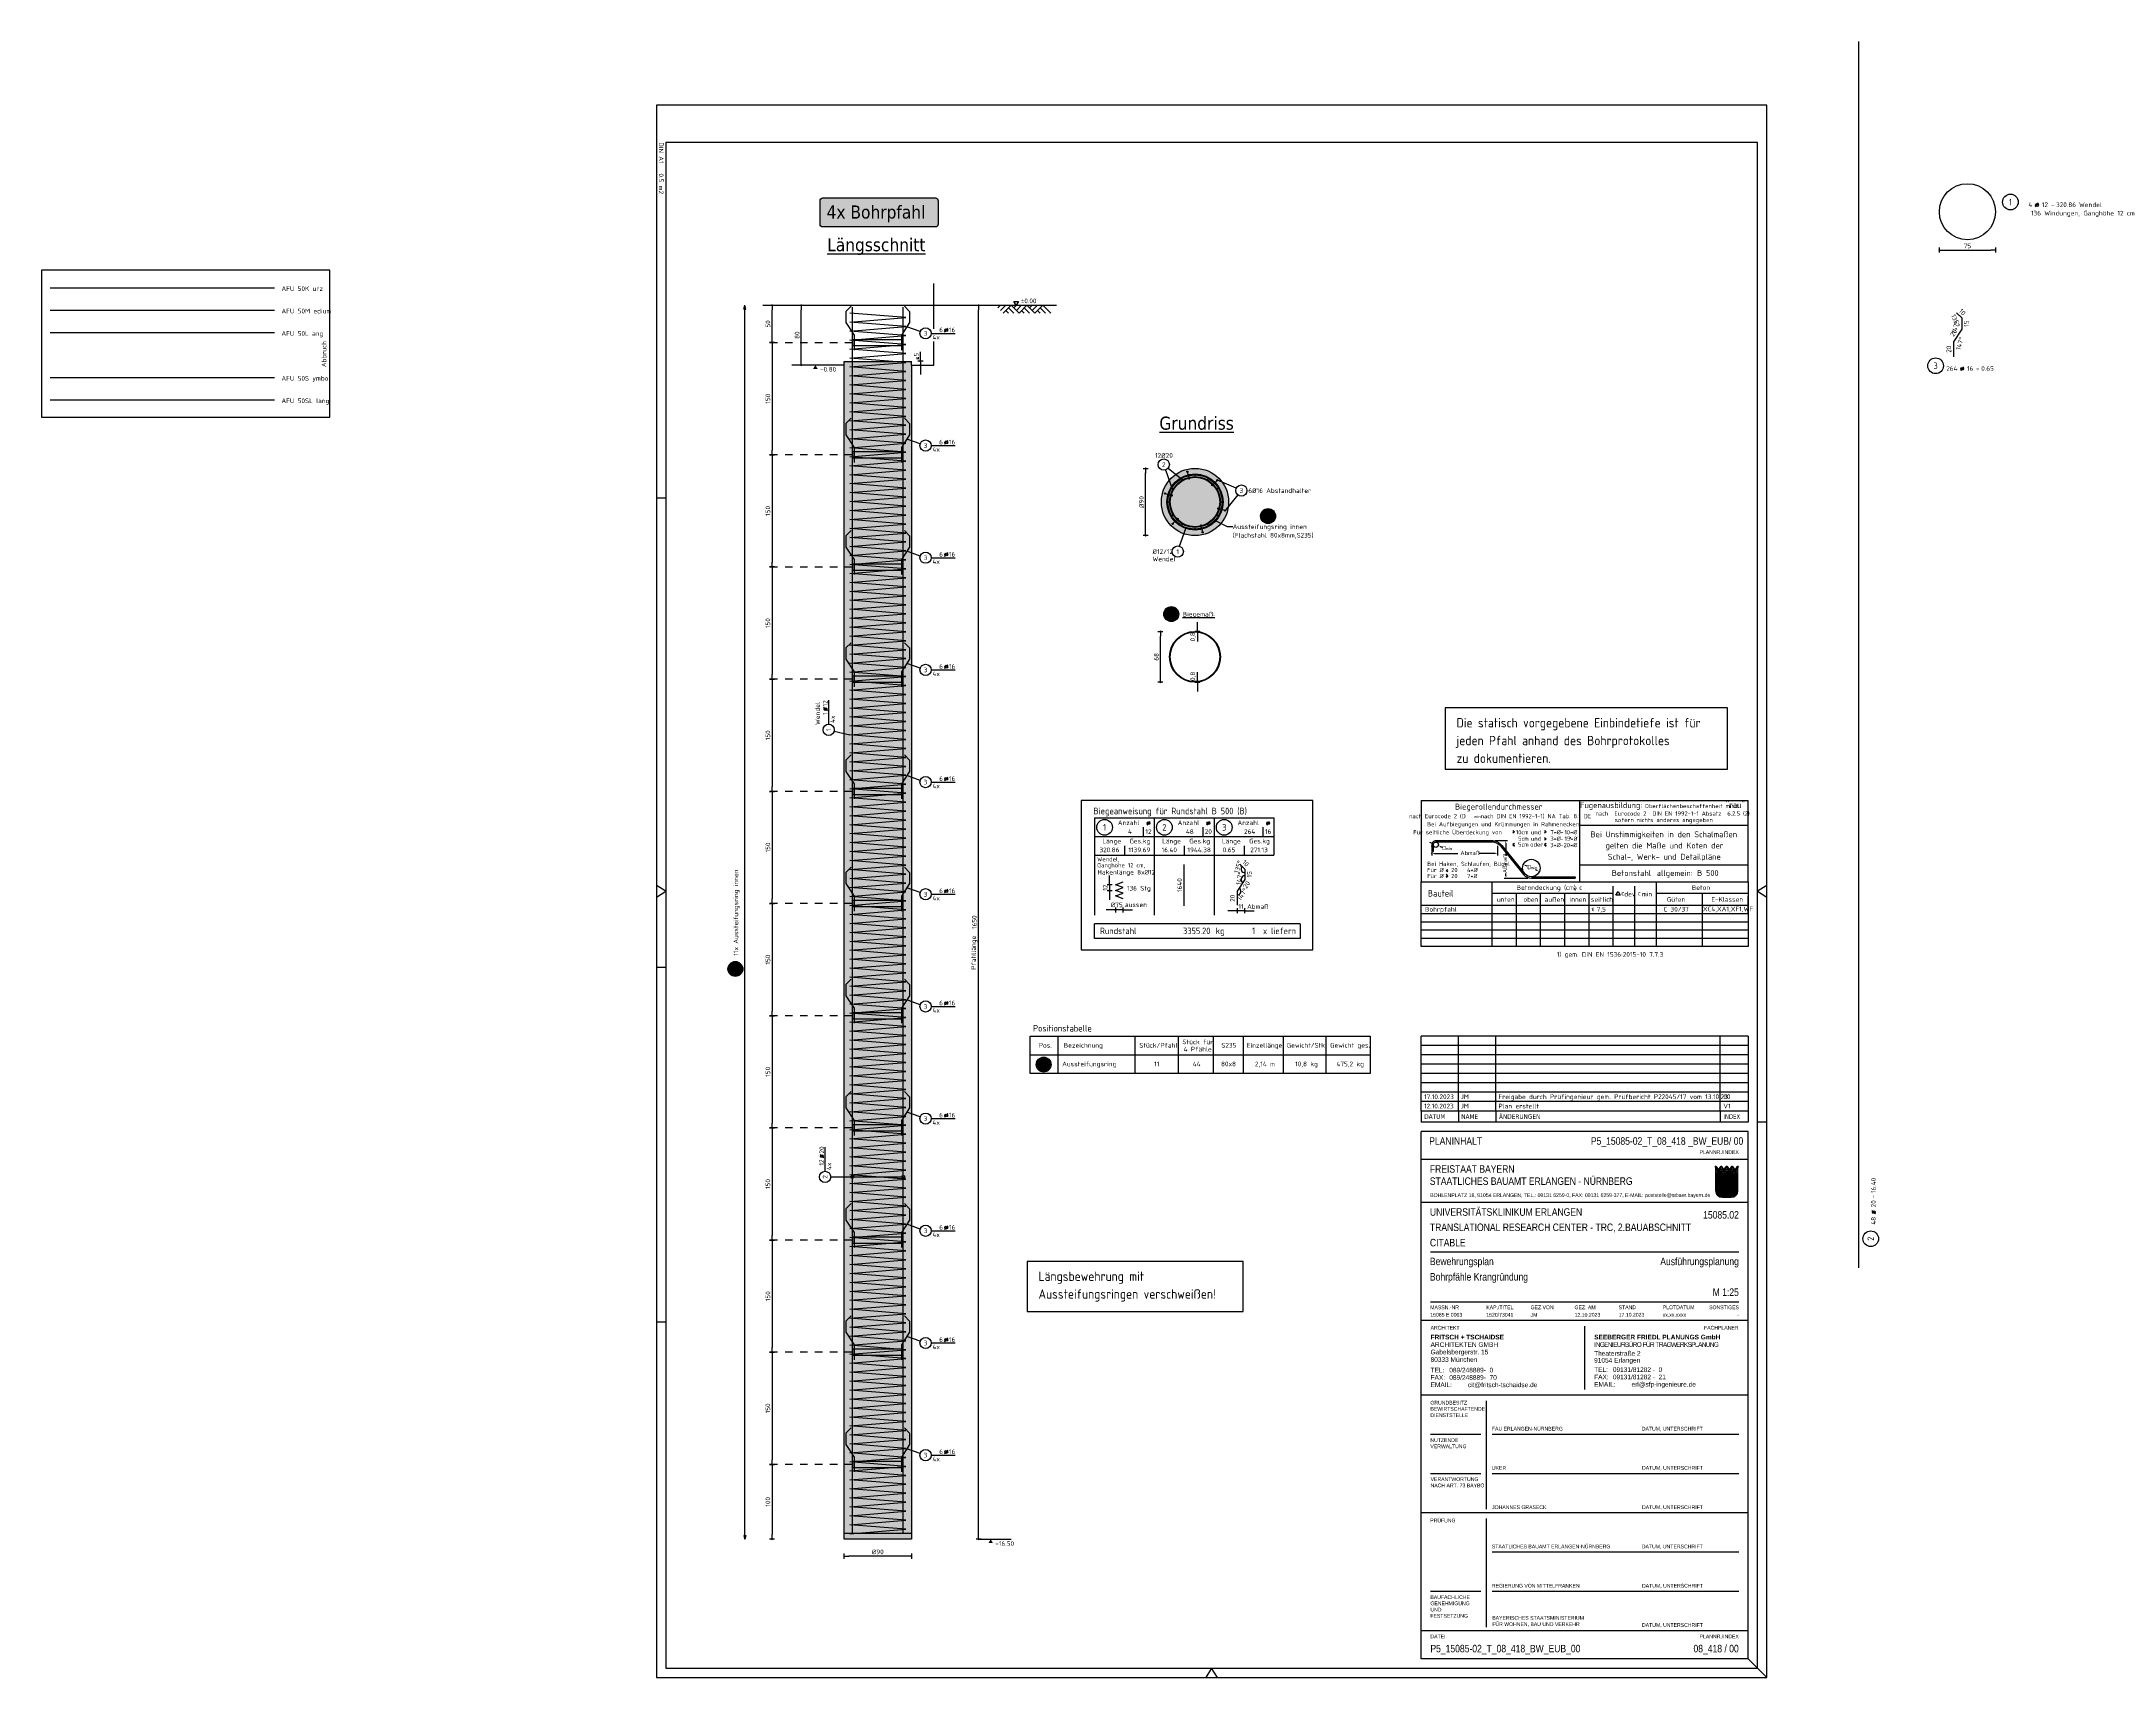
# Model space of a CAD drawing. Extents: x 1.8 to 29.5, y 2.9 to 24.8.
import ezdxf
from ezdxf.enums import TextEntityAlignment as Align

# ---------------------------------------------------------------- set-up
doc = ezdxf.new("R2010")
doc.units = 0
doc.header["$LTSCALE"] = 0.25
for name, pattern in [('AUSGEZOGEN', [1000.01, 1000, 0.01]), ('DASHDOT2', [0.5, 0.25, -0.125, 0, -0.125]), ('DOT', [0.175, 0.05, -0.125])]:
    doc.linetypes.add(name, pattern=pattern)
for name, color, linetype in [('40 A Plankopf Text F+T', 7, 'Continuous'), ('ACHSEN', 7, 'Continuous'), ('AFU', 7, 'Continuous'), ('BET-ANS', 7, 'Continuous'), ('BETON', 7, 'Continuous'), ('grau_hell', 7, 'Continuous'), ('grau_mittel', 7, 'Continuous'), ('HILFE', 7, 'Continuous'), ('koten', 7, 'Continuous'), ('MASSE', 7, 'Continuous'), ('OBJEKT', 7, 'Continuous'), ('POS', 7, 'Continuous'), ('RAHMEN', 7, 'Continuous'), ('RND', 7, 'Continuous'), ('RND_BILD', 7, 'Continuous'), ('STAHL', 7, 'Continuous'), ('STEMPEL', 7, 'Continuous'), ('TEXT', 7, 'Continuous')]:
    doc.layers.add(name, color=color, linetype=linetype)
doc.layers.add('NOPLOT', color=7, linetype='Continuous', plot=False)
doc.styles.add('ERSTELLTER_STIL_3', font='arial.ttf')
doc.styles.add('ERSTELLTER_STIL_4', font='arialbd.ttf')
doc.styles.add('helv', font='tahoma.ttf')
doc.styles.add('plankopf_ArialN', font='ARIALN.TTF')
doc.styles.add('txt', font='isocp.shx')
doc.linetypes.add('ABBRUCH', pattern='A,0.15,-0.15,["x",Standard,S=0.07,R=0,X=-0.1,Y=-0.0238],-0.005', length=0.305)
doc.linetypes.add('AFU_50K', pattern='A,0.15,["/",Standard,S=0.2,R=0,X=-0.01,Y=-0.1],0.07,["/",Standard,S=0.2,R=0,X=-0.01,Y=-0.1],0.15', length=0.37)
doc.linetypes.add('AFU_50L', pattern='A,0.75,["/",Standard,S=0.2,R=0,X=-0.01,Y=-0.1],0.07,["/",Standard,S=0.2,R=0,X=-0.01,Y=-0.1],0.75', length=1.57)
doc.linetypes.add('AFU_50M', pattern='A,0.45,["/",Standard,S=0.2,R=0,X=-0.01,Y=-0.1],0.07,["/",Standard,S=0.2,R=0,X=-0.01,Y=-0.1],0.45', length=0.97)
doc.linetypes.add('AFU_50S', pattern='A,0,-0.15,["/",Standard,S=0.2,R=0,X=-0.01,Y=-0.1],0,-0.07,["/",Standard,S=0.2,R=0,X=-0.01,Y=-0.1],-0.15', length=0.37)
doc.linetypes.add('AFU_50SL', pattern='A,0,-0.75,["/",Standard,S=0.2,R=0,X=-0.01,Y=-0.1],0,-0.07,["/",Standard,S=0.2,R=0,X=-0.01,Y=-0.1],-0.75', length=1.57)
doc.linetypes.add('ZICKZACK', pattern='A,0.0001,-0.2,[131,ltypeshp.shx,S=0.2,R=0,X=-0.2,Y=0],-0.4,[131,ltypeshp.shx,S=0.2,R=180,X=0.2,Y=0],-0.2', length=0.8001)
doc.dimstyles.new('DOT_I', dxfattribs={"dimscale": 0.25, "dimtxt": 0.25, "dimasz": 0.25, "dimexe": 0.1, "dimexo": 0.3, "dimgap": 0.1, "dimtad": 1, "dimdec": 3, "dimzin": 3, "dimtxsty": 'txt', "dimblk": 'DOT', "dimblk1": 'DOT', "dimblk2": 'DOT', "dimsah": 1, "dimcen": 0.1, "dimse1": 1, "dimse2": 1, "dimazin": 0, "dimtfac": 1, "dimtdec": 4, "dimtix": 1, "dimtmove": 2, "dimatfit": 3, "dimfxl": 0, "dimtvp": 1, "dimtolj": 1, "dimtzin": 0, "dimarcsym": 0})
pattern_1 = [(0, (-322.07857, -163.97815), (8e-17, 0.254), [])]

# ---------------------------------------------------------------- blocks, each defined once
blk = doc.blocks.new('DINA1')
at = {"layer": 'RAHMEN'}
for p, q in [((0, 59.4), (0, 0)), ((84.1, 59.4), (0, 59.4)), ((84.1, 0), (84.1, 59.4)), ((0, 0), (84.1, 0))]:
    blk.add_line(p, q, dxfattribs=at)
at = {"layer": 'RAHMEN', "color": 5}
for p, q in [((2, 58.9), (2, 0.5)), ((83.6, 58.9), (2, 58.9)), ((83.6, 0.5), (83.6, 58.9)), ((2, 0.5), (83.6, 0.5))]:
    blk.add_line(p, q, dxfattribs=at)
at = {"layer": 'RAHMEN', "color": 7, "linetype": 'Continuous'}
for p, q in [((41.74, 59.4), (42.05, 58.9)), ((42.05, 58.9), (42.36, 59.4)), ((84.1, 30.01), (83.6, 29.7)), ((83.6, 29.7), (84.1, 29.39)), ((42.05, 0.5), (41.74, 0)), ((42.36, 0), (42.05, 0.5))]:
    blk.add_line(p, q, dxfattribs=at)
at = {"layer": 'RAHMEN', "color": 7}
for p, q in [((21, 0), (21, 0.5)), ((46.1, 0), (46.1, 0.5)), ((65.1, 0.5), (65.1, 0))]:
    blk.add_line(p, q, dxfattribs=at)
at = {"layer": 'RAHMEN', "color": 7, "style": 'txt'}
blk.add_text('DIN A1   0.5 m2', height=0.25, dxfattribs=at).set_placement((1.99, 0.13))
blk = doc.blocks.new('Bundeslandwappen')
at = {"lineweight": 9, "true_color": 0xffffff}
for points in [[(-5.8, 16.5), (-6, 16.5), (-6, 16.3), (-5.8, 16.3)], [(-5.1, 15.7), (-5.3, 15.7), (-5.3, 15.5), (-5.1, 15.5)], [(-3.5, 15.7), (-3.7, 15.7), (-3.7, 15.5), (-3.5, 15.5)], [(-2.8, 16.5), (-3, 16.5), (-3, 16.3), (-2.8, 16.3)], [(-2.2, 15.7), (-2.4, 15.7), (-2.4, 15.5), (-2.2, 15.5)], [(-0.6, 15.7), (-0.8, 15.7), (-0.8, 15.5), (-0.6, 15.5)], [(0.1, 16.5), (-0.1, 16.5), (-0.1, 16.3), (0.1, 16.3)], [(0.8, 15.7), (0.6, 15.7), (0.6, 15.5), (0.8, 15.5)], [(2.4, 15.7), (2.2, 15.7), (2.2, 15.5), (2.4, 15.5)], [(3, 16.5), (2.8, 16.5), (2.8, 16.3), (3, 16.3)], [(3.7, 15.7), (3.5, 15.7), (3.5, 15.5), (3.7, 15.5)], [(5.3, 15.7), (5.1, 15.7), (5.1, 15.5), (5.3, 15.5)], [(6, 16.5), (5.8, 16.5), (5.8, 16.3), (6, 16.3)]]:
    blk.add_hatch(color=7, dxfattribs=at).paths.add_polyline_path(points)
at = {"true_color": 0xffffff}
for points in [[(-5.3, 12.6), (-5.7, 12.6), (-5.7, 12.2), (-5.1, 12)], [(-1.4, 10.7), (-5.1, 12), (-3.6, 8.4), (0.1, 7.1)], [(0.9, 12.6), (-2.2, 12.6), (-1.4, 10.7), (2.2, 9.4)], [(4, 12.6), (1.7, 12.6), (4.4, 11.6)], [(5.7, 11.2), (4.4, 11.6), (5.7, 8.5)], [(-3.6, 8.4), (-5.7, 9.2), (-5.7, 6.2), (-2.1, 4.9)], [(-5.7, 6.1), (-5.7, 3.7, 0.041392), (-5.7, 3.1), (-4.2, 2.6)], [(-0.6, 1.3), (-4.2, 2.6), (-3.3, 0.4, 0.073774), (-2.3, 0.3), (-0.1, 0.3)], [(1.6, 3.6), (-2.1, 4.9), (-0.6, 1.3), (2.4, 0.3, 0.043654), (2.9, 0.4)], [(3.7, 5.8), (0.1, 7.1), (1.6, 3.6), (5.2, 2.3)], [(5.7, 8.1), (2.2, 9.4), (3.7, 5.8), (5.7, 5.1)]]:
    blk.add_hatch(color=7, dxfattribs=at).paths.add_polyline_path(points)
at = {"lineweight": 9}
h = blk.add_hatch(dxfattribs=at)
h.set_pattern_fill('ANSI31', color=256, scale=0.08, angle=315, style=0)
h.set_pattern_definition(pattern_1)
h.paths.add_polyline_path([(-5.1, 12), (-5.7, 12.2), (-5.7, 9.2), (-3.6, 8.4)])
h = blk.add_hatch(dxfattribs=at)
h.set_pattern_fill('ANSI31', color=256, scale=0.08, angle=315, style=0)
h.set_pattern_definition(pattern_1)
h.paths.add_polyline_path([(-2.2, 12.6), (-5.3, 12.6), (-5.1, 12), (-1.4, 10.7)])
h = blk.add_hatch(dxfattribs=at)
h.set_pattern_fill('ANSI31', color=256, scale=0.08, angle=315, style=0)
h.set_pattern_definition(pattern_1)
h.paths.add_polyline_path([(4.4, 11.6), (1.7, 12.6), (0.9, 12.6), (2.2, 9.4), (5.7, 8.1), (5.7, 8.5)])
h = blk.add_hatch(dxfattribs=at)
h.set_pattern_fill('ANSI31', color=256, scale=0.08, angle=315, style=0)
h.set_pattern_definition(pattern_1)
h.paths.add_polyline_path([(5.7, 12.6), (4, 12.6), (4.4, 11.6), (5.7, 11.2)])
h = blk.add_hatch(dxfattribs=at)
h.set_pattern_fill('ANSI31', color=256, scale=0.08, angle=315, style=0)
h.set_pattern_definition(pattern_1)
h.paths.add_polyline_path([(-2.1, 4.9), (-5.7, 6.2), (-5.7, 6.1), (-4.2, 2.6), (-0.6, 1.3)])
h = blk.add_hatch(dxfattribs=at)
h.set_pattern_fill('ANSI31', color=256, scale=0.08, angle=315, style=0)
h.set_pattern_definition(pattern_1)
h.paths.add_polyline_path([(-4.2, 2.6), (-5.7, 3.1, 0.285055), (-3.3, 0.4)])
h = blk.add_hatch(dxfattribs=at)
h.set_pattern_fill('ANSI31', color=256, scale=0.08, angle=315, style=0)
h.set_pattern_definition(pattern_1)
h.paths.add_polyline_path([(0.1, 7.1), (-3.6, 8.4), (-2.1, 4.9), (1.6, 3.6)])
h = blk.add_hatch(dxfattribs=at)
h.set_pattern_fill('ANSI31', color=256, scale=0.08, angle=315, style=0)
h.set_pattern_definition(pattern_1)
h.paths.add_polyline_path([(2.2, 9.4), (-1.4, 10.7), (0.1, 7.1), (3.7, 5.8)])
h = blk.add_hatch(dxfattribs=at)
h.set_pattern_fill('ANSI31', color=256, scale=0.08, angle=315, style=0)
h.set_pattern_definition(pattern_1)
h.paths.add_polyline_path([(-0.6, 1.3), (-0.1, 0.3), (2.3, 0.3, 0.004354), (2.4, 0.3)])
h = blk.add_hatch(dxfattribs=at)
h.set_pattern_fill('ANSI31', color=256, scale=0.08, angle=315, style=0)
h.set_pattern_definition(pattern_1)
h.paths.add_polyline_path([(5.3, 2.1), (5.2, 2.3), (1.6, 3.6), (2.9, 0.4, 0.22704)])
h = blk.add_hatch(dxfattribs=at)
h.set_pattern_fill('ANSI31', color=256, scale=0.08, angle=315, style=0)
h.set_pattern_definition(pattern_1)
h.paths.add_polyline_path([(5.7, 5.1), (3.7, 5.8), (5.2, 2.3), (5.4, 2.2, 0.111178), (5.7, 3.7)])
for p, q in [((-6, 16.1), (-6, 3.7)), ((-6, 13.3), (6, 13.3)), ((-6, 12.9), (6, 12.9)), ((-5.7, 12.6), (-5.7, 3.7)), ((-5.7, 12.6), (5.7, 12.6)), ((-5.7, 12.2), (5.7, 8.1)), ((-5.6, 16.6), (-5.6, 16.7)), ((-5.6, 15), (-5.6, 15.2)), ((-5.3, 15.2), (-5.3, 15)), ((-4.7, 14.5), (-5.3, 14.5)), ((-5.3, 12.6), (-0.1, 0.3)), ((-4.1, 14.5), (-3.5, 14.5)), ((-3.5, 15.2), (-3.5, 15)), ((-3.4, 13.9), (-2.9, 14.2)), ((-2.9, 13.6), (-3.4, 13.9)), ((-3.2, 16.6), (-3.2, 16.7)), ((-3.2, 15), (-3.2, 15.2)), ((-2.9, 15.6), (-2.9, 14.5)), ((-2.9, 14.2), (-2.5, 13.9)), ((-2.5, 13.9), (-2.9, 13.6)), ((-2.7, 16.6), (-2.7, 16.7)), ((-2.7, 15), (-2.7, 15.2)), ((-2.4, 15.2), (-2.4, 15)), ((-1.7, 14.5), (-2.3, 14.5)), ((-2.2, 12.6), (2.9, 0.4)), ((-1.2, 14.5), (-0.6, 14.5)), ((-0.5, 15.2), (-0.5, 15)), ((0, 14.2), (-0.4, 13.9)), ((-0.4, 13.9), (0, 13.6)), ((-0.3, 16.6), (-0.2, 16.7)), ((-0.2, 15), (-0.2, 15.2)), ((0, 15.6), (0, 14.5)), ((0.4, 13.9), (0, 14.2)), ((0, 13.6), (0.4, 13.9)), ((0.3, 16.6), (0.2, 16.7)), ((0.2, 15), (0.2, 15.2)), ((0.5, 15.2), (0.5, 15)), ((1.2, 14.5), (0.6, 14.5)), ((0.9, 12.6), (5.3, 2.1)), ((1.7, 14.5), (2.3, 14.5)), ((1.7, 12.6), (5.7, 11.2)), ((2.4, 15.2), (2.4, 15)), ((2.9, 14.2), (2.5, 13.9)), ((2.5, 13.9), (2.9, 13.6)), ((2.7, 16.6), (2.7, 16.7)), ((2.7, 15), (2.7, 15.2)), ((2.9, 15.6), (2.9, 14.5)), ((3.4, 13.9), (2.9, 14.2)), ((2.9, 13.6), (3.4, 13.9)), ((3.2, 16.6), (3.2, 16.7)), ((3.2, 15), (3.2, 15.2)), ((3.5, 15.2), (3.5, 15)), ((4.1, 14.5), (3.5, 14.5)), ((4, 12.6), (5.7, 8.5)), ((4.7, 14.5), (5.3, 14.5)), ((5.3, 15.2), (5.3, 15)), ((5.6, 16.6), (5.6, 16.7)), ((5.6, 15), (5.6, 15.2)), ((5.7, 3.7), (5.7, 12.6)), ((6, 3.7), (6, 16.1)), ((-5.7, 9.2), (5.7, 5.1)), ((-5.7, 6.2), (5.4, 2.2)), ((-5.7, 6.1), (-3.3, 0.4)), ((-5.7, 3.1), (2.4, 0.3)), ((-2.3, 0.3), (2.3, 0.3)), ((-2.3, 0), (2.3, 0))]:
    blk.add_line(p, q, dxfattribs=at)
for points in [[(-5.8, 16.3), (-6, 16.3), (-6, 16.5), (-5.8, 16.5)], [(-5.1, 15.5), (-5.3, 15.5), (-5.3, 15.7), (-5.1, 15.7)], [(-4.1, 13.7), (-4.8, 13.7), (-4.8, 14.1), (-4.1, 14.1)], [(-3.7, 15.5), (-3.5, 15.5), (-3.5, 15.7), (-3.7, 15.7)], [(-2.8, 16.3), (-3, 16.3), (-3, 16.5), (-2.8, 16.5)], [(-2.2, 15.5), (-2.4, 15.5), (-2.4, 15.7), (-2.2, 15.7)], [(-1.8, 13.7), (-1, 13.7), (-1, 14.1), (-1.8, 14.1)], [(-0.8, 15.5), (-0.6, 15.5), (-0.6, 15.7), (-0.8, 15.7)], [(0.1, 16.3), (-0.1, 16.3), (-0.1, 16.5), (0.1, 16.5)], [(0.8, 15.5), (0.6, 15.5), (0.6, 15.7), (0.8, 15.7)], [(1.8, 13.7), (1, 13.7), (1, 14.1), (1.8, 14.1)], [(2.2, 15.5), (2.4, 15.5), (2.4, 15.7), (2.2, 15.7)], [(3, 16.3), (2.8, 16.3), (2.8, 16.5), (3, 16.5)], [(3.7, 15.5), (3.5, 15.5), (3.5, 15.7), (3.7, 15.7)], [(4.1, 13.7), (4.8, 13.7), (4.8, 14.1), (4.1, 14.1)], [(5.1, 15.5), (5.3, 15.5), (5.3, 15.7), (5.1, 15.7)], [(5.8, 16.3), (6, 16.3), (6, 16.5), (5.8, 16.5)]]:
    blk.add_lwpolyline(points, close=True, dxfattribs=at)
for centre in [(-5.3, 13.9), (-3.7, 13.9), (-2.2, 13.9), (-0.7, 13.9), (0.7, 13.9), (2.2, 13.9), (3.7, 13.9), (5.3, 13.9)]:
    blk.add_circle(centre, 0.123, dxfattribs=at)
for centre, radius, start, end in [((-5.9, 16.5), 0.362, 44.6681, 253.1183), ((-5.7, 16.7), 0.05, 6.6615, 44.6681), ((-5.6, 16.6), 0.05, 186.6615, 265.6209), ((-5.6, 16.3), 0.281, 346.0232, 85.6209), ((-5.4, 16), 0.179, 74.7883, 15.1356), ((-5.5, 15.2), 0.157, 3.2756, 179.5521), ((-5.2, 15), 0.453, 182.8328, 261.3043), ((-5.4, 16.2), 0.05, 254.7883, 346.0232), ((-5.2, 16), 0.05, 93.0633, 195.1356), ((-5.3, 15.2), 0.191, 249.6358, 3.0857), ((-5.2, 15.9), 0.224, 350.9542, 93.0633), ((-5, 15.2), 0.05, 82.9467, 183.0857), ((-5, 15.5), 0.249, 262.9467, 77.8855), ((-4.9, 15.8), 0.05, 170.9542, 257.8855), ((-4.6, 14.9), 0.224, 71.4, 0), ((-4.7, 14.9), 0.312, 275.9649, 353.9773), ((-4.4, 15.2), 0.208, 317.0775, 222.9225), ((-4.2, 14.9), 0.224, 180, 108.6), ((-4.1, 14.9), 0.312, 186.0227, 264.0351), ((-3.8, 15.5), 0.249, 102.1145, 277.0533), ((-3.9, 15.8), 0.05, 282.1145, 9.0458), ((-3.6, 15.9), 0.224, 86.9367, 189.0458), ((-3.8, 15.2), 0.05, 356.9143, 97.0533), ((-3.5, 15.2), 0.191, 176.9143, 290.3642), ((-3.4, 16), 0.179, 164.8644, 105.2117), ((-3.6, 16), 0.05, 344.8644, 86.9367), ((-3.2, 16.3), 0.281, 94.3791, 193.9768), ((-3.4, 16.2), 0.05, 193.9768, 285.2117), ((-3.3, 15.2), 0.157, 0.4479, 176.7244), ((-3.6, 15), 0.453, 278.6957, 357.1672), ((-2.9, 16.6), 0.264, 24.0166, 155.3409), ((-3.1, 16.7), 0.05, 155.2288, 173.3385), ((-3.2, 16.6), 0.05, 274.3791, 353.3385), ((-2.7, 16.7), 0.05, 6.6615, 24.0166), ((-2.6, 16.6), 0.05, 186.6615, 265.6209), ((-2.5, 16), 0.179, 74.7883, 15.1356), ((-2.6, 15.2), 0.157, 3.2756, 179.5521), ((-2.3, 15), 0.453, 182.8328, 261.3043), ((-2.7, 16.3), 0.281, 346.0232, 85.6209), ((-2.4, 16.2), 0.05, 254.7883, 346.0232), ((-2.3, 15.2), 0.191, 249.6358, 3.0857), ((-2.3, 15.9), 0.224, 350.9542, 93.0633), ((-2.3, 16), 0.05, 93.0633, 195.1356), ((-2.1, 15.5), 0.249, 262.9467, 77.8855), ((-2.1, 15.2), 0.05, 82.9467, 183.0857), ((-2, 15.8), 0.05, 170.9542, 257.8855), ((-1.7, 14.9), 0.224, 71.4, 0), ((-1.5, 15.2), 0.208, 317.0775, 222.9225), ((-1.8, 14.9), 0.312, 275.9649, 353.9773), ((-1.2, 14.9), 0.224, 180, 108.6), ((-1.2, 14.9), 0.312, 186.0227, 264.0351), ((-0.9, 15.5), 0.249, 102.1145, 277.0533), ((-0.7, 15.9), 0.224, 86.9367, 189.0458), ((-0.9, 15.8), 0.05, 282.1145, 9.0458), ((-0.8, 15.2), 0.05, 356.9143, 97.0533), ((-0.6, 15.2), 0.191, 176.9143, 290.3642), ((-0.7, 16), 0.05, 344.8644, 86.9367), ((-0.3, 16.3), 0.281, 94.3791, 193.9768), ((-0.4, 16), 0.179, 164.8644, 105.2117), ((-0.5, 16.2), 0.05, 193.9768, 285.2117), ((-0.7, 15), 0.453, 278.6957, 357.1672), ((-0.4, 15.2), 0.157, 0.4479, 176.7244), ((-0.3, 16.6), 0.05, 274.3791, 353.3385), ((0, 16.6), 0.264, 24.0166, 155.3409), ((-0.2, 16.7), 0.05, 155.2288, 173.3385), ((0.2, 16.7), 0.05, 6.6615, 24.0166), ((0.4, 15.2), 0.157, 3.2756, 179.5521), ((0.7, 15), 0.453, 182.8328, 261.3043), ((0.3, 16.6), 0.05, 186.6615, 265.6209), ((0.3, 16.3), 0.281, 346.0232, 85.6209), ((0.4, 16), 0.179, 74.7883, 15.1356), ((0.5, 16.2), 0.05, 254.7883, 346.0232), ((0.6, 15.2), 0.191, 249.6358, 3.0857), ((0.7, 16), 0.05, 93.0633, 195.1356), ((0.7, 15.9), 0.224, 350.9542, 93.0633), ((0.8, 15.2), 0.05, 82.9467, 183.0857), ((0.9, 15.5), 0.249, 262.9467, 77.8855), ((0.9, 15.8), 0.05, 170.9542, 257.8855), ((1.2, 14.9), 0.224, 71.4, 0), ((1.2, 14.9), 0.312, 275.9649, 353.9773), ((1.5, 15.2), 0.208, 317.0775, 222.9225), ((1.7, 14.9), 0.224, 180, 108.6), ((1.8, 14.9), 0.312, 186.0227, 264.0351), ((2.1, 15.5), 0.249, 102.1145, 277.0533), ((2.3, 15.9), 0.224, 86.9367, 189.0458), ((2, 15.8), 0.05, 282.1145, 9.0458), ((2.1, 15.2), 0.05, 356.9143, 97.0533), ((2.3, 15.2), 0.191, 176.9143, 290.3642), ((2.5, 16), 0.179, 164.8644, 105.2117), ((2.3, 16), 0.05, 344.8644, 86.9367), ((2.3, 15), 0.453, 278.6957, 357.1672), ((2.7, 16.3), 0.281, 94.3791, 193.9768), ((2.4, 16.2), 0.05, 193.9768, 285.2117), ((2.6, 15.2), 0.157, 0.4479, 176.7244), ((2.6, 16.6), 0.05, 274.3791, 353.3385), ((2.9, 16.6), 0.264, 24.0166, 155.3409), ((2.7, 16.7), 0.05, 155.2288, 173.3385), ((3.1, 16.7), 0.05, 6.6615, 24.0166), ((3.2, 16.6), 0.05, 186.6615, 265.6209), ((3.2, 16.3), 0.281, 346.0232, 85.6209), ((3.4, 16), 0.179, 74.7883, 15.1356), ((3.3, 15.2), 0.157, 3.2756, 179.5521), ((3.6, 15), 0.453, 182.8328, 261.3043), ((3.4, 16.2), 0.05, 254.7883, 346.0232), ((3.6, 16), 0.05, 93.0633, 195.1356), ((3.5, 15.2), 0.191, 249.6358, 3.0857), ((3.6, 15.9), 0.224, 350.9542, 93.0633), ((3.8, 15.2), 0.05, 82.9467, 183.0857), ((3.8, 15.5), 0.249, 262.9467, 77.8855), ((3.9, 15.8), 0.05, 170.9542, 257.8855), ((4.2, 14.9), 0.224, 71.4, 0), ((4.1, 14.9), 0.312, 275.9649, 353.9773), ((4.4, 15.2), 0.208, 317.0775, 222.9225), ((4.6, 14.9), 0.224, 180, 108.6), ((4.7, 14.9), 0.312, 186.0227, 264.0351), ((5, 15.5), 0.249, 102.1145, 277.0533), ((4.9, 15.8), 0.05, 282.1145, 9.0458), ((5.2, 15.9), 0.224, 86.9367, 189.0458), ((5, 15.2), 0.05, 356.9143, 97.0533), ((5.3, 15.2), 0.191, 176.9143, 290.3642), ((5.4, 16), 0.179, 164.8644, 105.2117), ((5.2, 16), 0.05, 344.8644, 86.9367), ((5.6, 16.3), 0.281, 94.3791, 193.9768), ((5.4, 16.2), 0.05, 193.9768, 285.2117), ((5.5, 15.2), 0.157, 0.4479, 176.7244), ((5.2, 15), 0.453, 278.6957, 357.1672), ((5.9, 16.5), 0.362, 286.8817, 135.3319), ((5.7, 16.7), 0.05, 135.3319, 173.3385), ((5.6, 16.6), 0.05, 274.3791, 353.3385), ((-2.3, 3.7), 3.7, 180, 270), ((-2.3, 3.7), 3.4, 180, 270), ((2.3, 3.7), 3.7, 270, 0), ((2.3, 3.7), 3.4, 270, 0)]:
    blk.add_arc(centre, radius, start, end, dxfattribs=at)
blk = doc.blocks.new('Plankopf_PU')
for p, q in [((-18.5, 25.4), (-18.5, 27.7)), ((-1, 27.7), (-18.5, 27.7)), ((-1, 27.7), (-18.5, 27.7)), ((-1, 25.4), (-1, 27.7)), ((-1, 25.4), (-18.5, 25.4)), ((-1, 25.4), (-18.5, 25.4)), ((-18.5, 19.1), (-18.5, 25.4)), ((-1, 19.1), (-1, 25.4)), ((-1.5, 22.75), (-18, 22.75)), ((-18, 20.1), (-1.5, 20.1)), ((-18.5, 15.1), (-18.5, 19.1)), ((-1, 19.1), (-18.5, 19.1)), ((-1, 15.1), (-1, 19.1)), ((-9.75, 18.8), (-9.75, 15.4)), ((-1, 15.1), (-18.5, 15.1)), ((-1, 15.1), (-18.5, 15.1)), ((-18.5, 8.8), (-18.5, 15.1)), ((-15, 9), (-15, 14.8)), ((-1, 8.8), (-1, 15.1)), ((-15.3, 13), (-18, 13)), ((-1.5, 13), (-14.7, 13)), ((-15.3, 10.9), (-18, 10.9)), ((-1.5, 10.9), (-14.7, 10.9)), ((-18.5, 2.5), (-18.5, 8.8)), ((-1, 8.8), (-18.5, 8.8)), ((-15, 2.7), (-15, 8.5)), ((-1, 2.5), (-1, 8.8)), ((-1.5, 6.7), (-14.7, 6.7)), ((-15.3, 4.6), (-18, 4.6)), ((-1.5, 4.6), (-14.7, 4.6)), ((-1, 2.5), (-18.5, 2.5)), ((-18.5, 1), (-18.5, 2.5)), ((-1, 2.5), (-18.5, 2.5)), ((-1, 1), (-1, 2.5)), ((-1, 1), (-18.5, 1))]:
    blk.add_line(p, q)
at = {"xscale": 0.1, "yscale": 0.1, "zscale": 0.1}
blk.add_blockref('Bundeslandwappen', (-2.15, 25.67), dxfattribs=at)
at = {"linetype": 'AUSGEZOGEN', "lineweight": 35, "style": 'plankopf_ArialN'}
blk.add_text('STAATLICHES BAUAMT ERLANGEN - NÜRNBERG', height=0.4, dxfattribs=at).set_placement((-18.03, 26.55), align=Align.MIDDLE_LEFT)
for s, height, p in [('FREISTAAT BAYERN', 0.4, (-18.03, 27.4)), ('PRÜFUNG', 0.2, (-18.01, 8.5))]:
    blk.add_text(s, height=height, dxfattribs=at).set_placement(p, align=Align.TOP_LEFT)
at = {"style": 'plankopf_ArialN'}
for s, p in [('BOHLENPLATZ 18, 91054 ERLANGEN, TEL.: 09131 6259-0, FAX: 09131 6259-377, E-MAIL: poststelle@stbaer.bayern.de', (-18.01, 25.7)), ('MASSN.-NR', (-18.01, 19.7)), ('KAP./TITEL', (-15.01, 19.7)), ('GEZ.VON', (-12.64, 19.7)), ('GEZ. AM', (-10.29, 19.7)), ('STAND', (-7.93, 19.7)), ('PLOTDATUM', (-5.57, 19.7)), ('FAU ERLANGEN-NÜRNBERG', (-14.71, 13.21)), ('DATUM, UNTERSCHRIFT', (-6.69, 13.21)), ('UKER', (-14.71, 11.11)), ('DATUM, UNTERSCHRIFT', (-6.68, 11.11)), ('JOHANNES GRASECK', (-14.7, 9.01)), ('DATUM, UNTERSCHRIFT', (-6.68, 9.01)), ('STAATLICHES BAUAMT ERLANGEN-NÜRNBERG', (-14.71, 6.91)), ('DATUM, UNTERSCHRIFT', (-6.69, 6.91)), ('REGIERUNG VON MITTELFRANKEN', (-14.71, 4.81)), ('DATUM, UNTERSCHRIFT', (-6.68, 4.81)), ('DATEI', (-18, 2.1)), ('DATUM, UNTERSCHRIFT', (-6.68, 2.71))]:
    blk.add_text(s, height=0.2, dxfattribs=at).set_placement(p)
for s, p in [('SONSTIGES', (-1.49, 19.7)), ('PLANNR./INDEX', (-1.5, 2.1))]:
    blk.add_text(s, height=0.2, dxfattribs=at).set_placement(p, align=Align.RIGHT)
at = {"linetype": 'AUSGEZOGEN', "lineweight": 35, "style": 'plankopf_ArialN'}
blk.add_text('ARCHITEKT', height=0.2, dxfattribs=at).set_placement((-17.99, 18.61))
blk.add_text('FACHPLANER', height=0.2, dxfattribs=at).set_placement((-1.52, 18.61), align=Align.RIGHT)
at = {"insert": (-5.57, 19.3), "char_height": 0.2, "attachment_point": 7, "style": 'plankopf_ArialN'}
blk.add_mtext('xx.xx.xxxx', dxfattribs=at)
at = {"char_height": 0.2, "attachment_point": 1, "style": 'plankopf_ArialN'}
for s, insert, width in [('GRUNDBESITZ\\PBEWIRTSCHAFTENDE DIENSTSTELLE', (-18, 14.8), 2.5), ('NUTZENDE^JVERWALTUNG', (-18, 12.8), 2.6984), ('VERANTWORTUNG  NACH ART. 73 BAYBO', (-17.99, 10.71), 2.6877), ('BAUFACHLICHE GENEHMIGUNG UND FESTSETZUNG', (-18, 4.4), 2.2311), ('BAYERISCHES STAATSMINISTERIUM ^JFÜR WOHNEN, BAU UND VERKEHR', (-14.69, 3.29), 9.2941)]:
    blk.add_mtext(s, dxfattribs=dict(at, insert=insert, width=width))
at = {"style": 'plankopf_ArialN'}
for tag, p in [('PROJEKTBEZEICHNUNGZ1', (-18.03, 24.58)), ('PROJEKTBEZEICHNUNGZ2', (-18.03, 23.76)), ('PROJEKTBEZEICHNUNGZ3', (-18.03, 22.94))]:
    blk.add_attdef(tag, text='', height=0.4, dxfattribs=at).set_placement(p, align=Align.BOTTOM_LEFT)
for tag, p in [('GEB.-NR', (-1.5, 24.95)), ('0.000X', (-1.51, 1.75))]:
    blk.add_attdef(tag, text='', height=0.4, dxfattribs=at).set_placement(p, align=Align.TOP_RIGHT)
for tag, p, height in [('PLANINHALTZ1', (-18.03, 22.06), 0.4), ('PLANINHALTZ2', (-18.03, 21.23), 0.4), ('PLANINHALTZ3', (-18.03, 20.41), 0.4), ('MASSN.-NR', (-18.01, 19.3), 0.2), ('KAPITEL/TITEL', (-15.01, 19.3), 0.2), ('GEZ_VON', (-12.64, 19.3), 0.2), ('GEZ_AM', (-10.29, 19.3), 0.2), ('STAND', (-7.93, 19.3), 0.2)]:
    blk.add_attdef(tag, p, '', height=height, dxfattribs=at)
for tag, height, p in [('PLANUNGSPHASE', 0.4, (-1.5, 22.06)), ('PROJEKTKATEGORIE', 0.4, (-1.5, 21.23)), ('MAßSTAB', 0.4, (-1.5, 20.41)), ('SONSTIGES', 0.2, (-1.5, 19.3))]:
    blk.add_attdef(tag, text='', height=height, dxfattribs=at).set_placement(p, align=Align.RIGHT)
at = {"layer": '40 A Plankopf Text F+T', "color": 7, "linetype": 'Continuous', "lineweight": 13, "char_height": 0.25, "attachment_point": 7}
for s, insert, style in [('\\A1;ARCHITEKTEN GMBH', (-17.99, 17.68), 'ERSTELLTER_STIL_3'), ('\\A1;FRITSCH + TSCHAIDSE ', (-17.99, 18.08), 'ERSTELLTER_STIL_4'), ('\\A1;SEEBERGER FRIEDL PLANUNGS GmbH', (-9.24, 18.08), 'ERSTELLTER_STIL_4'), ('\\A1;{\\T0.8;INGENIEURBÜRO FÜR TRAGWERKSPLANUNG}', (-9.24, 17.68), 'ERSTELLTER_STIL_3'), ('\\A1;Gabelsbergerstr. 15', (-17.99, 17.21), 'ERSTELLTER_STIL_3'), ('\\A1;80333 München', (-17.99, 16.88), 'ERSTELLTER_STIL_3'), ('\\A1;Theaterstraße 2', (-9.24, 17.21), 'ERSTELLTER_STIL_3'), ('\\A1;91054 Erlangen', (-9.24, 16.77), 'ERSTELLTER_STIL_3')]:
    blk.add_mtext(s, dxfattribs=dict(at, insert=insert, style=style))
at = {"layer": '40 A Plankopf Text F+T', "color": 7, "linetype": 'Continuous', "lineweight": 13, "char_height": 0.25, "attachment_point": 7, "line_spacing_factor": 0.945293, "style": 'ERSTELLTER_STIL_3'}
for s, insert in [('\\A1;TEL: ^I089/248889-  0\\PFAX: ^I089/248889-  70\\PEMAIL: ^Icit@fritsch-tschaidse.de', (-17.99, 15.48)), ('\\A1;TEL: ^I09131/81282 -  0\\PFAX: ^I09131/81282 -  21\\PEMAIL: ^Ierl@sfp-ingenieure.de', (-9.24, 15.48))]:
    blk.add_mtext(s, dxfattribs=dict(at, insert=insert))
blk = doc.blocks.new('Plankopf-ER')
at = {"layer": 'RAHMEN', "color": 7, "linetype": 'Continuous'}
for p, q in [((-0.5, 4.6), (-18, 4.6)), ((-18, 4.1), (-18, 4.6)), ((-16, 4.1), (-16, 4.6)), ((-14, 4.1), (-14, 4.6)), ((-2, 4.1), (-2, 4.6)), ((-0.5, 4.6), (-0.5, 4.1)), ((-0.5, 4.1), (-18, 4.1)), ((-18, 3.6), (-18, 4.1)), ((-0.5, 3.6), (-18, 3.6)), ((-18, 3.1), (-18, 3.6)), ((-16, 3.6), (-16, 4.1)), ((-16, 3.1), (-16, 3.6)), ((-14, 3.6), (-14, 4.1)), ((-14, 3.1), (-14, 3.6)), ((-2, 3.6), (-2, 4.1)), ((-2, 3.1), (-2, 3.6)), ((-0.5, 4.1), (-0.5, 3.6)), ((-0.5, 3.6), (-0.5, 3.1)), ((-0.5, 3.1), (-18, 3.1)), ((-18, 2.6), (-18, 3.1)), ((-0.5, 2.6), (-18, 2.6)), ((-18, 2.1), (-18, 2.6)), ((-16, 2.6), (-16, 3.1)), ((-16, 2.1), (-16, 2.6)), ((-14, 2.6), (-14, 3.1)), ((-14, 2.1), (-14, 2.6)), ((-2, 2.6), (-2, 3.1)), ((-2, 2.1), (-2, 2.6)), ((-0.5, 3.1), (-0.5, 2.6)), ((-0.5, 2.6), (-0.5, 2.1)), ((-0.5, 2.1), (-18, 2.1)), ((-18, 1.6), (-18, 2.1)), ((-0.5, 1.6), (-18, 1.6)), ((-18, 1.1), (-18, 1.6)), ((-16, 1.6), (-16, 2.1)), ((-16, 1.1), (-16, 1.6)), ((-14, 1.6), (-14, 2.1)), ((-14, 1.1), (-14, 1.6)), ((-2, 1.6), (-2, 2.1)), ((-2, 1.1), (-2, 1.6)), ((-0.5, 2.1), (-0.5, 1.6)), ((-0.5, 1.6), (-0.5, 1.1)), ((-0.5, 1.1), (-18, 1.1)), ((-18, 0.6), (-18, 1.1)), ((-0.5, 0.6), (-18, 0.6)), ((-18, 0.6), (-18, 0)), ((-0.5, 0), (-18, 0)), ((-16, 0.6), (-16, 1.1)), ((-16, 0.6), (-16, 0)), ((-14, 0.6), (-14, 1.1)), ((-14, 0.6), (-14, 0)), ((-2, 0.6), (-2, 1.1)), ((-2, 0.6), (-2, 0)), ((-0.5, 1.1), (-0.5, 0.6)), ((-0.5, 0.6), (-0.5, 0))]:
    blk.add_line(p, q, dxfattribs=at)
at = {"layer": 'RAHMEN', "color": 7, "linetype": 'Continuous', "style": 'txt'}
for tag, p in [('INDEX-D8', (-17.84, 4.24)), ('INDEX-N8', (-15.88, 4.24)), ('INDEX-X8', (-13.86, 4.24)), ('INDEX8', (-1.83, 4.24)), ('INDEX-D7', (-17.84, 3.74)), ('INDEX-D6', (-17.84, 3.24)), ('INDEX-N7', (-15.88, 3.74)), ('INDEX-N6', (-15.88, 3.24)), ('INDEX-X7', (-13.86, 3.74)), ('INDEX-X6', (-13.86, 3.24)), ('INDEX7', (-1.83, 3.74)), ('INDEX6', (-1.83, 3.24)), ('INDEX-D5', (-17.84, 2.74)), ('INDEX-D4', (-17.84, 2.24)), ('INDEX-N5', (-15.88, 2.74)), ('INDEX-N4', (-15.88, 2.24)), ('INDEX-X5', (-13.86, 2.74)), ('INDEX-X4', (-13.86, 2.24)), ('INDEX5', (-1.83, 2.74)), ('INDEX4', (-1.83, 2.24)), ('INDEX-D3', (-17.84, 1.74)), ('INDEX-D2', (-17.84, 1.24)), ('INDEX-N3', (-15.88, 1.74)), ('INDEX-N2', (-15.88, 1.24)), ('INDEX-X3', (-13.86, 1.74)), ('INDEX-X2', (-13.86, 1.24)), ('INDEX3', (-1.83, 1.74)), ('INDEX2', (-1.83, 1.24)), ('INDEX-D1', (-17.84, 0.74)), ('INDEX-N1', (-15.88, 0.74)), ('INDEX-X1', (-13.86, 0.74)), ('INDEX1', (-1.83, 0.74))]:
    blk.add_attdef(tag, p, '', height=0.25, dxfattribs=at)
at = {"layer": 'STEMPEL', "color": 7, "linetype": 'Continuous', "style": 'helv'}
for s, p in [('DATUM', (-17.83, 0.18)), ('NAME', (-15.85, 0.18)), ('ÄNDERUNGEN', (-13.83, 0.18))]:
    blk.add_text(s, height=0.25, dxfattribs=at).set_placement(p)
at = {"layer": 'STEMPEL', "color": 7, "linetype": 'Continuous', "style": 'helv', "width": 0.8}
blk.add_text('INDEX', height=0.25, dxfattribs=at).set_placement((-1.83, 0.18))
blk = doc.blocks.new('DOT')
at = {"layer": 'MASSE', "color": 7, "linetype": 'Continuous'}
for p, q in [((0, 0), (-1, 0)), ((0, 0.54), (0, -0.54))]:
    blk.add_line(p, q, dxfattribs=at)
at = {"layer": 'MASSE', "color": 7, "linetype": 'Continuous', "const_width": 0.2}
blk.add_lwpolyline([(-0.1, 0, 1), (0.1, 0, 1)], format="xyb", close=True, dxfattribs=at)
blk = doc.blocks.new('*D26')
at = {"layer": 'Defpoints', "color": 0, "linetype": 'AUSGEZOGEN', "transparency": 16777216}
for p in [(14.32, 21.256), (14.32, 21.256), (14.32, 4.756)]:
    blk.add_point(p, dxfattribs=at)
at = {"layer": 'MASSE', "color": 0, "linetype": 'AUSGEZOGEN', "lineweight": -2, "transparency": 16777216}
blk.add_line((14.32, 4.818), (14.32, 21.193), dxfattribs=at)
at = {"layer": 'MASSE', "color": 0, "linetype": 'AUSGEZOGEN', "lineweight": -2, "transparency": 16777216, "xscale": 0.0625, "yscale": 0.0625, "zscale": 0.0625}
for p, rotation in [((14.32, 21.256), 90), ((14.32, 4.756), 270)]:
    blk.add_blockref('DOT', p, dxfattribs=dict(at, rotation=rotation))
at = {"layer": 'MASSE', "color": 0, "linetype": 'AUSGEZOGEN', "transparency": 16777216, "insert": (14.264, 13.006), "char_height": 0.0625, "attachment_point": 5, "rotation": 90, "style": 'txt'}
blk.add_mtext('\\A1;1650', dxfattribs=at)
blk = doc.blocks.new('OKRD_U')
at = {"color": 0, "linetype": 'ByBlock'}
blk.add_solid([(-0.12, -0.2), (0.12, -0.2), (0, 0)], dxfattribs=at)
at = {"color": 0, "linetype": 'ByBlock', "style": 'txt'}
blk.add_attdef('OKRD', (0.25, -0.35), '', height=0.25, dxfattribs=at)
blk = doc.blocks.new('*D27')
at = {"layer": 'Defpoints', "color": 0, "linetype": 'AUSGEZOGEN', "transparency": 16777216}
for p in [(12.522, 4.53), (12.522, 4.53), (13.422, 4.53)]:
    blk.add_point(p, dxfattribs=at)
at = {"layer": 'MASSE', "color": 0, "linetype": 'AUSGEZOGEN', "lineweight": -2, "transparency": 16777216}
blk.add_line((13.36, 4.53), (12.585, 4.53), dxfattribs=at)
at = {"layer": 'MASSE', "color": 0, "linetype": 'AUSGEZOGEN', "lineweight": -2, "transparency": 16777216, "xscale": 0.0625, "yscale": 0.0625, "zscale": 0.0625, "rotation": 180}
blk.add_blockref('DOT', (12.522, 4.53), dxfattribs=at)
at = {"layer": 'MASSE', "color": 0, "linetype": 'AUSGEZOGEN', "lineweight": -2, "transparency": 16777216, "xscale": 0.0625, "yscale": 0.0625, "zscale": 0.0625}
blk.add_blockref('DOT', (13.422, 4.53), dxfattribs=at)
at = {"layer": 'MASSE', "color": 0, "linetype": 'AUSGEZOGEN', "transparency": 16777216, "insert": (12.972, 4.587), "char_height": 0.0625, "attachment_point": 5, "style": 'txt'}
blk.add_mtext('\\A1;%%C90', dxfattribs=at)
blk = doc.blocks.new('*D28')
at = {"layer": 'Defpoints', "color": 0, "linetype": 'AUSGEZOGEN', "transparency": 16777216}
for p in [(16.554, 19.075), (16.554, 19.075), (16.554, 18.175)]:
    blk.add_point(p, dxfattribs=at)
at = {"layer": 'MASSE', "color": 0, "linetype": 'AUSGEZOGEN', "lineweight": -2, "transparency": 16777216}
blk.add_line((16.554, 18.238), (16.554, 19.013), dxfattribs=at)
at = {"layer": 'MASSE', "color": 0, "linetype": 'AUSGEZOGEN', "lineweight": -2, "transparency": 16777216, "xscale": 0.0625, "yscale": 0.0625, "zscale": 0.0625}
for p, rotation in [((16.554, 19.075), 90), ((16.554, 18.175), 270)]:
    blk.add_blockref('DOT', p, dxfattribs=dict(at, rotation=rotation))
at = {"layer": 'MASSE', "color": 0, "linetype": 'AUSGEZOGEN', "transparency": 16777216, "insert": (16.498, 18.625), "char_height": 0.0625, "attachment_point": 5, "rotation": 90, "style": 'txt'}
blk.add_mtext('\\A1;%%C90', dxfattribs=at)
blk = doc.blocks.new('458733')
at = {"layer": 'OBJEKT', "color": 102, "linetype": 'AUSGEZOGEN'}
for p, q in [((1733.684, 1500.46), (1733.896, 1500.672)), ((1733.825, 1500.46), (1733.967, 1500.602)), ((1734.108, 1500.46), (1733.896, 1500.672)), ((1733.967, 1500.46), (1734.037, 1500.531)), ((1734.179, 1500.531), (1734.037, 1500.672)), ((1734.108, 1500.46), (1734.32, 1500.672)), ((1734.25, 1500.602), (1734.179, 1500.672)), ((1734.25, 1500.46), (1734.391, 1500.602)), ((1734.532, 1500.46), (1734.32, 1500.672)), ((1734.391, 1500.46), (1734.462, 1500.531)), ((1734.603, 1500.531), (1734.462, 1500.672)), ((1734.532, 1500.46), (1734.745, 1500.672)), ((1734.674, 1500.602), (1734.603, 1500.672)), ((1734.674, 1500.46), (1734.815, 1500.602)), ((1734.957, 1500.46), (1734.745, 1500.672)), ((1734.815, 1500.46), (1734.886, 1500.531)), ((1735.027, 1500.531), (1734.886, 1500.672)), ((1735.098, 1500.602), (1735.027, 1500.672))]:
    blk.add_line(p, q, dxfattribs=at)
blk = doc.blocks.new('okfd_u')
at = {"layer": 'koten'}
for p, q in [((0, 0), (-0.12, -0.2)), ((0.12, -0.2), (0, 0)), ((-0.12, -0.2), (0.12, -0.2))]:
    blk.add_line(p, q, dxfattribs=at)
at = {"layer": 'koten', "style": 'txt'}
blk.add_attdef('OKRD', (0.25, -0.35), '', height=0.25, dxfattribs=at)
blk = doc.blocks.new('RND_AUSZ')
at = {"layer": 'RND', "color": 7, "linetype": 'Continuous'}
blk.add_line((1.34, 0.26), (1.51, 0.47), dxfattribs=at)
at = {"layer": 'RND', "color": 1, "linetype": 'Continuous'}
blk.add_circle((0, 0.52), 0.42, dxfattribs=at)
at = {"layer": 'RND', "color": 7, "linetype": 'Continuous'}
blk.add_circle((1.42, 0.36), 0.075, dxfattribs=at)
at = {"layer": 'RND', "color": 7, "linetype": 'Continuous', "style": 'txt'}
blk.add_text('-', height=0.25, dxfattribs=at).set_placement((2.16, 0.25))
for tag, p in [('WIEOFT', (-0.54, 0.25)), ('STK', (1.17, 0.25))]:
    blk.add_attdef(tag, text='', height=0.25, dxfattribs=at).set_placement(p, align=Align.RIGHT)
at = {"layer": 'RND', "color": 1, "linetype": 'Continuous', "style": 'txt'}
blk.add_attdef('POS', text='', height=0.35, dxfattribs=at).set_placement((0, 0.52), align=Align.MIDDLE)
at = {"layer": 'RND', "color": 7, "linetype": 'Continuous', "style": 'txt'}
for tag, p in [('DS', (1.68, 0.25)), ('LANG', (2.44, 0.25)), ('TEXT', (3.67, 0.25))]:
    blk.add_attdef(tag, p, '', height=0.25, dxfattribs=at)
blk = doc.blocks.new('*D32')
at = {"layer": 'Defpoints', "color": 0, "linetype": 'AUSGEZOGEN', "transparency": 16777216}
for p in [(27.168, 22.306), (27.918, 22.306), (27.918, 21.994)]:
    blk.add_point(p, dxfattribs=at)
at = {"layer": 'RND', "color": 0, "linetype": 'AUSGEZOGEN', "lineweight": -2, "transparency": 16777216}
blk.add_line((27.231, 21.994), (27.856, 21.994), dxfattribs=at)
at = {"layer": 'RND', "color": 0, "linetype": 'AUSGEZOGEN', "lineweight": -2, "transparency": 16777216, "xscale": 0.0625, "yscale": 0.0625, "zscale": 0.0625, "rotation": 180}
blk.add_blockref('DOT', (27.168, 21.994), dxfattribs=at)
at = {"layer": 'RND', "color": 0, "linetype": 'AUSGEZOGEN', "lineweight": -2, "transparency": 16777216, "xscale": 0.0625, "yscale": 0.0625, "zscale": 0.0625}
blk.add_blockref('DOT', (27.918, 21.994), dxfattribs=at)
at = {"layer": 'RND', "color": 0, "linetype": 'AUSGEZOGEN', "transparency": 16777216, "insert": (27.543, 22.05), "char_height": 0.0625, "attachment_point": 5, "style": 'txt'}
blk.add_mtext('\\A1;75', dxfattribs=at)
blk = doc.blocks.new('*D33')
at = {"layer": 'Defpoints', "color": 0, "linetype": 'AUSGEZOGEN', "transparency": 16777216}
for p in [(11.558, 19.256), (11.558, 17.756), (11.558, 17.756)]:
    blk.add_point(p, dxfattribs=at)
at = {"layer": 'MASSE', "color": 0, "linetype": 'AUSGEZOGEN', "lineweight": -2, "transparency": 16777216}
blk.add_line((11.558, 19.193), (11.558, 17.818), dxfattribs=at)
at = {"layer": 'MASSE', "color": 0, "linetype": 'AUSGEZOGEN', "lineweight": -2, "transparency": 16777216, "xscale": 0.0625, "yscale": 0.0625, "zscale": 0.0625}
for p, rotation in [((11.558, 19.256), 90), ((11.558, 17.756), 270)]:
    blk.add_blockref('DOT', p, dxfattribs=dict(at, rotation=rotation))
at = {"layer": 'MASSE', "color": 0, "linetype": 'AUSGEZOGEN', "transparency": 16777216, "insert": (11.502, 18.506), "char_height": 0.0625, "attachment_point": 5, "rotation": 90, "style": 'txt'}
blk.add_mtext('\\A1;150', dxfattribs=at)
blk = doc.blocks.new('*D34')
at = {"layer": 'Defpoints', "color": 0, "linetype": 'AUSGEZOGEN', "transparency": 16777216}
for p in [(11.558, 17.756), (11.558, 16.256), (11.558, 16.256)]:
    blk.add_point(p, dxfattribs=at)
at = {"layer": 'MASSE', "color": 0, "linetype": 'AUSGEZOGEN', "lineweight": -2, "transparency": 16777216}
blk.add_line((11.558, 17.693), (11.558, 16.318), dxfattribs=at)
at = {"layer": 'MASSE', "color": 0, "linetype": 'AUSGEZOGEN', "lineweight": -2, "transparency": 16777216, "xscale": 0.0625, "yscale": 0.0625, "zscale": 0.0625}
for p, rotation in [((11.558, 17.756), 90), ((11.558, 16.256), 270)]:
    blk.add_blockref('DOT', p, dxfattribs=dict(at, rotation=rotation))
at = {"layer": 'MASSE', "color": 0, "linetype": 'AUSGEZOGEN', "transparency": 16777216, "insert": (11.502, 17.006), "char_height": 0.0625, "attachment_point": 5, "rotation": 90, "style": 'txt'}
blk.add_mtext('\\A1;150', dxfattribs=at)
blk = doc.blocks.new('*D35')
at = {"layer": 'Defpoints', "color": 0, "linetype": 'AUSGEZOGEN', "transparency": 16777216}
for p in [(11.558, 16.256), (11.558, 14.756), (11.558, 14.756)]:
    blk.add_point(p, dxfattribs=at)
at = {"layer": 'MASSE', "color": 0, "linetype": 'AUSGEZOGEN', "lineweight": -2, "transparency": 16777216}
blk.add_line((11.558, 16.193), (11.558, 14.818), dxfattribs=at)
at = {"layer": 'MASSE', "color": 0, "linetype": 'AUSGEZOGEN', "lineweight": -2, "transparency": 16777216, "xscale": 0.0625, "yscale": 0.0625, "zscale": 0.0625}
for p, rotation in [((11.558, 16.256), 90), ((11.558, 14.756), 270)]:
    blk.add_blockref('DOT', p, dxfattribs=dict(at, rotation=rotation))
at = {"layer": 'MASSE', "color": 0, "linetype": 'AUSGEZOGEN', "transparency": 16777216, "insert": (11.502, 15.506), "char_height": 0.0625, "attachment_point": 5, "rotation": 90, "style": 'txt'}
blk.add_mtext('\\A1;150', dxfattribs=at)
blk = doc.blocks.new('*D36')
at = {"layer": 'Defpoints', "color": 0, "linetype": 'AUSGEZOGEN', "transparency": 16777216}
for p in [(11.558, 14.756), (11.558, 13.256), (11.558, 13.256)]:
    blk.add_point(p, dxfattribs=at)
at = {"layer": 'MASSE', "color": 0, "linetype": 'AUSGEZOGEN', "lineweight": -2, "transparency": 16777216}
blk.add_line((11.558, 14.693), (11.558, 13.318), dxfattribs=at)
at = {"layer": 'MASSE', "color": 0, "linetype": 'AUSGEZOGEN', "lineweight": -2, "transparency": 16777216, "xscale": 0.0625, "yscale": 0.0625, "zscale": 0.0625}
for p, rotation in [((11.558, 14.756), 90), ((11.558, 13.256), 270)]:
    blk.add_blockref('DOT', p, dxfattribs=dict(at, rotation=rotation))
at = {"layer": 'MASSE', "color": 0, "linetype": 'AUSGEZOGEN', "transparency": 16777216, "insert": (11.502, 14.006), "char_height": 0.0625, "attachment_point": 5, "rotation": 90, "style": 'txt'}
blk.add_mtext('\\A1;150', dxfattribs=at)
blk = doc.blocks.new('*D37')
at = {"layer": 'Defpoints', "color": 0, "linetype": 'AUSGEZOGEN', "transparency": 16777216}
for p in [(11.558, 13.256), (11.558, 11.756), (11.558, 11.756)]:
    blk.add_point(p, dxfattribs=at)
at = {"layer": 'MASSE', "color": 0, "linetype": 'AUSGEZOGEN', "lineweight": -2, "transparency": 16777216}
blk.add_line((11.558, 13.193), (11.558, 11.818), dxfattribs=at)
at = {"layer": 'MASSE', "color": 0, "linetype": 'AUSGEZOGEN', "lineweight": -2, "transparency": 16777216, "xscale": 0.0625, "yscale": 0.0625, "zscale": 0.0625}
for p, rotation in [((11.558, 13.256), 90), ((11.558, 11.756), 270)]:
    blk.add_blockref('DOT', p, dxfattribs=dict(at, rotation=rotation))
at = {"layer": 'MASSE', "color": 0, "linetype": 'AUSGEZOGEN', "transparency": 16777216, "insert": (11.502, 12.506), "char_height": 0.0625, "attachment_point": 5, "rotation": 90, "style": 'txt'}
blk.add_mtext('\\A1;150', dxfattribs=at)
blk = doc.blocks.new('*D38')
at = {"layer": 'Defpoints', "color": 0, "linetype": 'AUSGEZOGEN', "transparency": 16777216}
for p in [(11.558, 11.756), (11.558, 10.256), (11.558, 10.256)]:
    blk.add_point(p, dxfattribs=at)
at = {"layer": 'MASSE', "color": 0, "linetype": 'AUSGEZOGEN', "lineweight": -2, "transparency": 16777216}
blk.add_line((11.558, 11.693), (11.558, 10.318), dxfattribs=at)
at = {"layer": 'MASSE', "color": 0, "linetype": 'AUSGEZOGEN', "lineweight": -2, "transparency": 16777216, "xscale": 0.0625, "yscale": 0.0625, "zscale": 0.0625}
for p, rotation in [((11.558, 11.756), 90), ((11.558, 10.256), 270)]:
    blk.add_blockref('DOT', p, dxfattribs=dict(at, rotation=rotation))
at = {"layer": 'MASSE', "color": 0, "linetype": 'AUSGEZOGEN', "transparency": 16777216, "insert": (11.502, 11.006), "char_height": 0.0625, "attachment_point": 5, "rotation": 90, "style": 'txt'}
blk.add_mtext('\\A1;150', dxfattribs=at)
blk = doc.blocks.new('*D39')
at = {"layer": 'Defpoints', "color": 0, "linetype": 'AUSGEZOGEN', "transparency": 16777216}
for p in [(11.558, 10.256), (11.558, 8.756), (11.558, 8.756)]:
    blk.add_point(p, dxfattribs=at)
at = {"layer": 'MASSE', "color": 0, "linetype": 'AUSGEZOGEN', "lineweight": -2, "transparency": 16777216}
blk.add_line((11.558, 10.193), (11.558, 8.818), dxfattribs=at)
at = {"layer": 'MASSE', "color": 0, "linetype": 'AUSGEZOGEN', "lineweight": -2, "transparency": 16777216, "xscale": 0.0625, "yscale": 0.0625, "zscale": 0.0625}
for p, rotation in [((11.558, 10.256), 90), ((11.558, 8.756), 270)]:
    blk.add_blockref('DOT', p, dxfattribs=dict(at, rotation=rotation))
at = {"layer": 'MASSE', "color": 0, "linetype": 'AUSGEZOGEN', "transparency": 16777216, "insert": (11.502, 9.506), "char_height": 0.0625, "attachment_point": 5, "rotation": 90, "style": 'txt'}
blk.add_mtext('\\A1;150', dxfattribs=at)
blk = doc.blocks.new('*D40')
at = {"layer": 'Defpoints', "color": 0, "linetype": 'AUSGEZOGEN', "transparency": 16777216}
for p in [(11.558, 8.756), (11.558, 7.256), (11.558, 7.256)]:
    blk.add_point(p, dxfattribs=at)
at = {"layer": 'MASSE', "color": 0, "linetype": 'AUSGEZOGEN', "lineweight": -2, "transparency": 16777216}
blk.add_line((11.558, 8.693), (11.558, 7.318), dxfattribs=at)
at = {"layer": 'MASSE', "color": 0, "linetype": 'AUSGEZOGEN', "lineweight": -2, "transparency": 16777216, "xscale": 0.0625, "yscale": 0.0625, "zscale": 0.0625}
for p, rotation in [((11.558, 8.756), 90), ((11.558, 7.256), 270)]:
    blk.add_blockref('DOT', p, dxfattribs=dict(at, rotation=rotation))
at = {"layer": 'MASSE', "color": 0, "linetype": 'AUSGEZOGEN', "transparency": 16777216, "insert": (11.502, 8.006), "char_height": 0.0625, "attachment_point": 5, "rotation": 90, "style": 'txt'}
blk.add_mtext('\\A1;150', dxfattribs=at)
blk = doc.blocks.new('*D41')
at = {"layer": 'Defpoints', "color": 0, "linetype": 'AUSGEZOGEN', "transparency": 16777216}
for p in [(11.558, 7.256), (11.558, 5.756), (11.558, 5.756)]:
    blk.add_point(p, dxfattribs=at)
at = {"layer": 'MASSE', "color": 0, "linetype": 'AUSGEZOGEN', "lineweight": -2, "transparency": 16777216}
blk.add_line((11.558, 7.193), (11.558, 5.818), dxfattribs=at)
at = {"layer": 'MASSE', "color": 0, "linetype": 'AUSGEZOGEN', "lineweight": -2, "transparency": 16777216, "xscale": 0.0625, "yscale": 0.0625, "zscale": 0.0625}
for p, rotation in [((11.558, 7.256), 90), ((11.558, 5.756), 270)]:
    blk.add_blockref('DOT', p, dxfattribs=dict(at, rotation=rotation))
at = {"layer": 'MASSE', "color": 0, "linetype": 'AUSGEZOGEN', "transparency": 16777216, "insert": (11.502, 6.506), "char_height": 0.0625, "attachment_point": 5, "rotation": 90, "style": 'txt'}
blk.add_mtext('\\A1;150', dxfattribs=at)
blk = doc.blocks.new('*D42')
at = {"layer": 'Defpoints', "color": 0, "linetype": 'AUSGEZOGEN', "transparency": 16777216}
for p in [(11.558, 5.756), (11.558, 4.756), (11.558, 4.756)]:
    blk.add_point(p, dxfattribs=at)
at = {"layer": 'MASSE', "color": 0, "linetype": 'AUSGEZOGEN', "lineweight": -2, "transparency": 16777216}
blk.add_line((11.558, 5.693), (11.558, 4.818), dxfattribs=at)
at = {"layer": 'MASSE', "color": 0, "linetype": 'AUSGEZOGEN', "lineweight": -2, "transparency": 16777216, "xscale": 0.0625, "yscale": 0.0625, "zscale": 0.0625}
for p, rotation in [((11.558, 5.756), 90), ((11.558, 4.756), 270)]:
    blk.add_blockref('DOT', p, dxfattribs=dict(at, rotation=rotation))
at = {"layer": 'MASSE', "color": 0, "linetype": 'AUSGEZOGEN', "transparency": 16777216, "insert": (11.502, 5.256), "char_height": 0.0625, "attachment_point": 5, "rotation": 90, "style": 'txt'}
blk.add_mtext('\\A1;100', dxfattribs=at)
blk = doc.blocks.new('Pfeillinie')
at = {"layer": 'TEXT', "linetype": 'Continuous'}
blk.add_hatch(color=7, dxfattribs=at).paths.add_polyline_path([(0, 0), (-0.8, 0.2), (-0.8, 0), (-0.8, -0.2)])
at = {"layer": 'TEXT', "color": 7, "linetype": 'Continuous'}
for p, q in [((-0.8, 0), (-0.8, 0.2)), ((-0.8, 0.2), (0, 0)), ((-0.8, 0), (-0.8, -0.2)), ((-0.8, -0.2), (0, 0))]:
    blk.add_line(p, q, dxfattribs=at)
blk = doc.blocks.new('pos_ausz')
at = {"layer": 'grau_hell', "true_color": 0xfcfcfc}
blk.add_hatch(color=7, dxfattribs=at).paths.add_polyline_path([(-0.4, 0, 1), (0.4, 0, 1)])
at = {"layer": 'POS', "color": 1, "linetype": 'Continuous'}
blk.add_circle((0, 0), 0.4, dxfattribs=at)
at = {"layer": 'POS', "color": 7, "linetype": 'Continuous', "style": 'txt'}
blk.add_attdef('POSNAME', text='', height=0.25, dxfattribs=at).set_placement((0, 0), align=Align.MIDDLE)
blk.add_attdef('POSABM', (0.6, 0.05), '', height=0.25, dxfattribs=at)
blk = doc.blocks.new('RND_LEI')
at = {"layer": 'RND', "color": 7, "linetype": 'Continuous'}
blk.add_line((1.02, 0.07), (1.19, 0.27), dxfattribs=at)
for centre, radius in [((0, 0), 0.3), ((1.11, 0.17), 0.075)]:
    blk.add_circle(centre, radius, dxfattribs=at)
at = {"layer": 'RND', "color": 7, "linetype": 'Continuous', "style": 'txt'}
blk.add_attdef('POSL', text='', height=0.25, dxfattribs=at).set_placement((0, 0), align=Align.MIDDLE)
blk.add_attdef('ANZ', text='', height=0.25, dxfattribs=at).set_placement((0.93, 0.06), align=Align.RIGHT)
for tag, p in [('DUM', (1.25, 0.06)), ('ABSTD', (1.67, 0.06)), ('POSTXT', (0.37, -0.33))]:
    blk.add_attdef(tag, p, '', height=0.25, dxfattribs=at)
blk = doc.blocks.new('RND_HIN')
at = {"layer": 'RND', "color": 7, "linetype": 'Continuous'}
blk.add_circle((0, 0), 0.3, dxfattribs=at)
at = {"layer": 'RND', "color": 7, "linetype": 'Continuous', "style": 'txt'}
blk.add_attdef('POSI', text='', height=0.25, dxfattribs=at).set_placement((0, 0), align=Align.MIDDLE)
blk = doc.blocks.new('*D44')
at = {"layer": 'Defpoints', "color": 0, "linetype": 'AUSGEZOGEN', "transparency": 16777216}
for p in [(17.246, 16.895), (17.246, 16.895), (17.246, 16.887)]:
    blk.add_point(p, dxfattribs=at)
at = {"layer": 'MASSE', "color": 0, "linetype": 'AUSGEZOGEN', "lineweight": -2, "transparency": 16777216}
for p, q in [((17.246, 16.958), (17.246, 17.02)), ((17.246, 16.887), (17.246, 16.895)), ((17.246, 16.825), (17.246, 16.762))]:
    blk.add_line(p, q, dxfattribs=at)
at = {"layer": 'MASSE', "color": 0, "linetype": 'AUSGEZOGEN', "lineweight": -2, "transparency": 16777216, "xscale": 0.0625, "yscale": 0.0625, "zscale": 0.0625}
for p, rotation in [((17.246, 16.895), 270), ((17.246, 16.887), 90)]:
    blk.add_blockref('DOT', p, dxfattribs=dict(at, rotation=rotation))
at = {"layer": 'MASSE', "color": 0, "linetype": 'AUSGEZOGEN', "transparency": 16777216, "insert": (17.191, 16.823), "char_height": 0.0625, "attachment_point": 5, "rotation": 90, "style": 'txt'}
blk.add_mtext('\\A1;0,8', dxfattribs=at)
blk = doc.blocks.new('*D45')
at = {"layer": 'Defpoints', "color": 0, "linetype": 'AUSGEZOGEN', "transparency": 16777216}
for p in [(17.246, 16.223), (17.246, 16.223), (17.246, 16.215)]:
    blk.add_point(p, dxfattribs=at)
at = {"layer": 'MASSE', "color": 0, "linetype": 'AUSGEZOGEN', "lineweight": -2, "transparency": 16777216}
for p, q in [((17.246, 16.286), (17.246, 16.348)), ((17.246, 16.215), (17.246, 16.223)), ((17.246, 16.153), (17.246, 16.09))]:
    blk.add_line(p, q, dxfattribs=at)
at = {"layer": 'MASSE', "color": 0, "linetype": 'AUSGEZOGEN', "lineweight": -2, "transparency": 16777216, "xscale": 0.0625, "yscale": 0.0625, "zscale": 0.0625}
for p, rotation in [((17.246, 16.223), 270), ((17.246, 16.215), 90)]:
    blk.add_blockref('DOT', p, dxfattribs=dict(at, rotation=rotation))
at = {"layer": 'MASSE', "color": 0, "linetype": 'AUSGEZOGEN', "transparency": 16777216, "insert": (17.19, 16.294), "char_height": 0.0625, "attachment_point": 5, "rotation": 90, "style": 'txt'}
blk.add_mtext('\\A1;0,8', dxfattribs=at)
blk = doc.blocks.new('*D46')
at = {"layer": 'Defpoints', "color": 0, "linetype": 'AUSGEZOGEN', "transparency": 16777216}
for p in [(16.15, 13.17), (16.15, 13.17), (16.255, 13.17)]:
    blk.add_point(p, dxfattribs=at)
at = {"layer": 'MASSE', "color": 0, "linetype": 'AUSGEZOGEN', "lineweight": -2, "transparency": 16777216}
for p, q in [((16.087, 13.17), (16.025, 13.17)), ((16.255, 13.17), (16.15, 13.17)), ((16.317, 13.17), (16.38, 13.17))]:
    blk.add_line(p, q, dxfattribs=at)
at = {"layer": 'MASSE', "color": 0, "linetype": 'AUSGEZOGEN', "lineweight": -2, "transparency": 16777216, "xscale": 0.0625, "yscale": 0.0625, "zscale": 0.0625}
blk.add_blockref('DOT', (16.15, 13.17), dxfattribs=at)
at = {"layer": 'MASSE', "color": 0, "linetype": 'AUSGEZOGEN', "lineweight": -2, "transparency": 16777216, "xscale": 0.0625, "yscale": 0.0625, "zscale": 0.0625, "rotation": 180}
blk.add_blockref('DOT', (16.255, 13.17), dxfattribs=at)
at = {"layer": 'MASSE', "color": 0, "linetype": 'AUSGEZOGEN', "transparency": 16777216, "insert": (16.168, 13.238), "char_height": 0.0625, "attachment_point": 5, "style": 'txt'}
blk.add_mtext('\\A1;%%C75', dxfattribs=at)
blk = doc.blocks.new('*D47')
at = {"layer": 'Defpoints', "color": 0, "linetype": 'AUSGEZOGEN', "transparency": 16777216}
for p in [(16.071, 13.507), (16.071, 13.432), (16.071, 13.432)]:
    blk.add_point(p, dxfattribs=at)
at = {"layer": 'MASSE', "color": 0, "linetype": 'AUSGEZOGEN', "lineweight": -2, "transparency": 16777216}
for p, q in [((16.071, 13.569), (16.071, 13.632)), ((16.071, 13.507), (16.071, 13.432)), ((16.071, 13.369), (16.071, 13.307))]:
    blk.add_line(p, q, dxfattribs=at)
at = {"layer": 'MASSE', "color": 0, "linetype": 'AUSGEZOGEN', "lineweight": -2, "transparency": 16777216, "xscale": 0.0625, "yscale": 0.0625, "zscale": 0.0625}
for p, rotation in [((16.071, 13.507), 270), ((16.071, 13.432), 90)]:
    blk.add_blockref('DOT', p, dxfattribs=dict(at, rotation=rotation))
at = {"layer": 'MASSE', "color": 0, "linetype": 'AUSGEZOGEN', "transparency": 16777216, "insert": (16.015, 13.469), "char_height": 0.0625, "attachment_point": 5, "rotation": 90, "style": 'txt'}
blk.add_mtext('\\A1;12', dxfattribs=at)
blk = doc.blocks.new('*D48')
at = {"layer": 'Defpoints', "color": 0, "linetype": 'AUSGEZOGEN', "transparency": 16777216}
for p in [(17.777, 13.16), (17.777, 13.16), (17.88, 13.16)]:
    blk.add_point(p, dxfattribs=at)
at = {"layer": 'MASSE', "color": 0, "linetype": 'AUSGEZOGEN', "lineweight": -2, "transparency": 16777216}
for p, q in [((17.715, 13.16), (17.652, 13.16)), ((17.88, 13.16), (17.777, 13.16)), ((17.943, 13.16), (18.005, 13.16))]:
    blk.add_line(p, q, dxfattribs=at)
at = {"layer": 'MASSE', "color": 0, "linetype": 'AUSGEZOGEN', "lineweight": -2, "transparency": 16777216, "xscale": 0.0625, "yscale": 0.0625, "zscale": 0.0625}
blk.add_blockref('DOT', (17.777, 13.16), dxfattribs=at)
at = {"layer": 'MASSE', "color": 0, "linetype": 'AUSGEZOGEN', "lineweight": -2, "transparency": 16777216, "xscale": 0.0625, "yscale": 0.0625, "zscale": 0.0625, "rotation": 180}
blk.add_blockref('DOT', (17.88, 13.16), dxfattribs=at)
at = {"layer": 'MASSE', "color": 0, "linetype": 'AUSGEZOGEN', "transparency": 16777216, "insert": (17.829, 13.216), "char_height": 0.0625, "attachment_point": 5, "style": 'txt'}
blk.add_mtext('\\A1;11', dxfattribs=at)
blk = doc.blocks.new('RND_LIS2')
at = {"layer": 'RND', "color": 3, "linetype": 'Continuous'}
for p, q in [((0, 0), (0, -5.2)), ((0, 0), (3.2, 0)), ((3.2, 0), (3.2, -2)), ((0, -1), (3.2, -1)), ((2.6, -0.5), (2.6, -1)), ((0, -2), (3.2, -2)), ((1.6, -1.5), (1.6, -2))]:
    blk.add_line(p, q, dxfattribs=at)
at = {"layer": 'RND', "color": 7, "linetype": 'Continuous'}
blk.add_line((2.81, -0.39), (2.97, -0.19), dxfattribs=at)
at = {"layer": 'RND', "color": 1, "linetype": 'Continuous'}
blk.add_circle((0.54, -0.51), 0.42, dxfattribs=at)
at = {"layer": 'RND', "color": 7, "linetype": 'Continuous'}
blk.add_circle((2.89, -0.29), 0.075, dxfattribs=at)
at = {"layer": 'RND', "color": 7, "linetype": 'Continuous', "style": 'txt'}
for s, p in [('Anzahl', (1.25, -0.39)), ('Länge', (0.42, -1.37)), ('Ges.kg', (1.87, -1.37))]:
    blk.add_text(s, height=0.25, dxfattribs=at).set_placement(p)
at = {"layer": 'RND', "color": 1, "linetype": 'Continuous', "style": 'txt'}
blk.add_attdef('POS1', text='', height=0.35, dxfattribs=at).set_placement((0.54, -0.51), align=Align.MIDDLE)
at = {"layer": 'RND', "color": 7, "linetype": 'Continuous', "style": 'txt'}
for tag, p in [('STK1', (1.9, -0.86)), ('DS1', (2.89, -0.86)), ('LANG1', (0.8, -1.84)), ('GEW', (2.4, -1.84))]:
    blk.add_attdef(tag, text='', height=0.25, dxfattribs=at).set_placement(p, align=Align.CENTER)
blk = doc.blocks.new('*D51')
at = {"layer": 'Defpoints', "color": 0, "linetype": 'AUSGEZOGEN', "transparency": 16777216}
for p in [(11.949, 21.256), (11.949, 21.256), (11.949, 20.456)]:
    blk.add_point(p, dxfattribs=at)
at = {"layer": 'MASSE', "color": 0, "linetype": 'AUSGEZOGEN', "lineweight": -2, "transparency": 16777216}
blk.add_line((11.949, 20.518), (11.949, 21.193), dxfattribs=at)
at = {"layer": 'MASSE', "color": 0, "linetype": 'AUSGEZOGEN', "lineweight": -2, "transparency": 16777216, "xscale": 0.0625, "yscale": 0.0625, "zscale": 0.0625}
for p, rotation in [((11.949, 21.256), 90), ((11.949, 20.456), 270)]:
    blk.add_blockref('DOT', p, dxfattribs=dict(at, rotation=rotation))
at = {"layer": 'MASSE', "color": 0, "linetype": 'AUSGEZOGEN', "transparency": 16777216, "insert": (11.893, 20.856), "char_height": 0.0625, "attachment_point": 5, "rotation": 90, "style": 'txt'}
blk.add_mtext('\\A1;80', dxfattribs=at)
blk = doc.blocks.new('*D52')
at = {"layer": 'Defpoints', "color": 0, "linetype": 'AUSGEZOGEN', "transparency": 16777216}
for p in [(11.558, 20.756), (11.558, 19.256), (11.558, 19.256)]:
    blk.add_point(p, dxfattribs=at)
at = {"layer": 'MASSE', "color": 0, "linetype": 'AUSGEZOGEN', "lineweight": -2, "transparency": 16777216}
blk.add_line((11.558, 20.693), (11.558, 19.318), dxfattribs=at)
at = {"layer": 'MASSE', "color": 0, "linetype": 'AUSGEZOGEN', "lineweight": -2, "transparency": 16777216, "xscale": 0.0625, "yscale": 0.0625, "zscale": 0.0625}
for p, rotation in [((11.558, 20.756), 90), ((11.558, 19.256), 270)]:
    blk.add_blockref('DOT', p, dxfattribs=dict(at, rotation=rotation))
at = {"layer": 'MASSE', "color": 0, "linetype": 'AUSGEZOGEN', "transparency": 16777216, "insert": (11.502, 20.006), "char_height": 0.0625, "attachment_point": 5, "rotation": 90, "style": 'txt'}
blk.add_mtext('\\A1;150', dxfattribs=at)
blk = doc.blocks.new('*D53')
at = {"layer": 'Defpoints', "color": 0, "linetype": 'AUSGEZOGEN', "transparency": 16777216}
for p in [(11.558, 21.256), (11.558, 21.256), (11.558, 20.756)]:
    blk.add_point(p, dxfattribs=at)
at = {"layer": 'MASSE', "color": 0, "linetype": 'AUSGEZOGEN', "lineweight": -2, "transparency": 16777216}
blk.add_line((11.558, 20.818), (11.558, 21.193), dxfattribs=at)
at = {"layer": 'MASSE', "color": 0, "linetype": 'AUSGEZOGEN', "lineweight": -2, "transparency": 16777216, "xscale": 0.0625, "yscale": 0.0625, "zscale": 0.0625}
for p, rotation in [((11.558, 21.256), 90), ((11.558, 20.756), 270)]:
    blk.add_blockref('DOT', p, dxfattribs=dict(at, rotation=rotation))
at = {"layer": 'MASSE', "color": 0, "linetype": 'AUSGEZOGEN', "transparency": 16777216, "insert": (11.502, 21.006), "char_height": 0.0625, "attachment_point": 5, "rotation": 90, "style": 'txt'}
blk.add_mtext('\\A1;50', dxfattribs=at)
blk = doc.blocks.new('*D54')
at = {"layer": 'Defpoints', "color": 0, "linetype": 'AUSGEZOGEN', "transparency": 16777216}
for p in [(16.752, 16.895), (16.752, 16.895), (16.752, 16.215)]:
    blk.add_point(p, dxfattribs=at)
at = {"layer": 'MASSE', "color": 0, "linetype": 'AUSGEZOGEN', "lineweight": -2, "transparency": 16777216}
blk.add_line((16.752, 16.278), (16.752, 16.833), dxfattribs=at)
at = {"layer": 'MASSE', "color": 0, "linetype": 'AUSGEZOGEN', "lineweight": -2, "transparency": 16777216, "xscale": 0.0625, "yscale": 0.0625, "zscale": 0.0625}
for p, rotation in [((16.752, 16.895), 90), ((16.752, 16.215), 270)]:
    blk.add_blockref('DOT', p, dxfattribs=dict(at, rotation=rotation))
at = {"layer": 'MASSE', "color": 0, "linetype": 'AUSGEZOGEN', "transparency": 16777216, "insert": (16.696, 16.555), "char_height": 0.0625, "attachment_point": 5, "rotation": 90, "style": 'txt'}
blk.add_mtext('\\A1;68', dxfattribs=at)
blk = doc.blocks.new('*D55')
at = {"layer": 'Defpoints', "color": 0, "linetype": 'AUSGEZOGEN', "transparency": 16777216}
for p in [(27.417, 21.086), (27.432, 21.121), (27.467, 21.086), (27.467, 21.011)]:
    blk.add_point(p, dxfattribs=at)
at = {"layer": 'RND', "color": 0, "linetype": 'AUSGEZOGEN', "transparency": 16777216, "insert": (27.386, 21.052), "char_height": 0.0625, "attachment_point": 5, "rotation": 292.5, "style": 'txt'}
blk.add_mtext('\\A1;135°', dxfattribs=at)
blk = doc.blocks.new('*D56')
at = {"layer": 'Defpoints', "color": 0, "linetype": 'AUSGEZOGEN', "transparency": 16777216}
for p in [(27.412, 20.852), (27.429, 20.969), (27.467, 21.011), (27.467, 20.936)]:
    blk.add_point(p, dxfattribs=at)
at = {"layer": 'RND', "color": 0, "linetype": 'AUSGEZOGEN', "transparency": 16777216, "insert": (27.383, 20.961), "char_height": 0.0625, "attachment_point": 5, "rotation": 73.3716, "style": 'txt'}
blk.add_mtext('\\A1;147°', dxfattribs=at)
blk = doc.blocks.new('*D57')
at = {"layer": 'Defpoints', "color": 0, "linetype": 'AUSGEZOGEN', "transparency": 16777216}
for p in [(27.412, 20.852), (27.357, 20.768), (27.357, 20.668), (27.395, 20.735)]:
    blk.add_point(p, dxfattribs=at)
at = {"layer": 'RND', "color": 0, "linetype": 'AUSGEZOGEN', "transparency": 16777216, "insert": (27.441, 20.743), "char_height": 0.0625, "attachment_point": 5, "rotation": 73.3716, "style": 'txt'}
blk.add_mtext('\\A1;147°', dxfattribs=at)
blk = doc.blocks.new('*D58')
at = {"layer": 'Defpoints', "color": 0, "linetype": 'AUSGEZOGEN', "transparency": 16777216}
for p in [(17.845, 13.682), (17.847, 13.75), (17.88, 13.717), (17.88, 13.647)]:
    blk.add_point(p, dxfattribs=at)
at = {"layer": 'RND_BILD', "color": 0, "linetype": 'AUSGEZOGEN', "lineweight": -2, "transparency": 16777216}
blk.add_arc((17.88, 13.717), 0.05, 135, 270, dxfattribs=at)
at = {"layer": 'RND_BILD', "color": 0, "linetype": 'AUSGEZOGEN', "transparency": 16777216, "insert": (17.79, 13.747), "char_height": 0.0625, "attachment_point": 5, "rotation": 71.8722, "style": 'txt'}
blk.add_mtext('\\A1;135°', dxfattribs=at)
blk = doc.blocks.new('*D59')
at = {"layer": 'Defpoints', "color": 0, "linetype": 'AUSGEZOGEN', "transparency": 16777216}
for p in [(17.842, 13.61), (17.88, 13.647), (17.829, 13.498), (17.88, 13.577)]:
    blk.add_point(p, dxfattribs=at)
at = {"layer": 'RND_BILD', "color": 0, "linetype": 'AUSGEZOGEN', "lineweight": -2, "transparency": 16777216}
blk.add_arc((17.88, 13.577), 0.05, 90, 236.7431, dxfattribs=at)
at = {"layer": 'RND_BILD', "color": 0, "linetype": 'AUSGEZOGEN', "transparency": 16777216, "insert": (17.809, 13.591), "char_height": 0.0625, "attachment_point": 5, "rotation": 79.0077, "style": 'txt'}
blk.add_mtext('\\A1;147°', dxfattribs=at)
blk = doc.blocks.new('*D60')
at = {"layer": 'Defpoints', "color": 0, "linetype": 'AUSGEZOGEN', "transparency": 16777216}
for p in [(17.777, 13.42), (17.777, 13.326), (17.827, 13.427), (17.829, 13.498)]:
    blk.add_point(p, dxfattribs=at)
at = {"layer": 'RND_BILD', "color": 0, "linetype": 'AUSGEZOGEN', "lineweight": -2, "transparency": 16777216}
blk.add_arc((17.777, 13.42), 0.05, 270, 56.7431, dxfattribs=at)
at = {"layer": 'RND_BILD', "color": 0, "linetype": 'AUSGEZOGEN', "transparency": 16777216, "insert": (17.844, 13.379), "char_height": 0.0625, "attachment_point": 5, "rotation": 58.193, "style": 'txt'}
blk.add_mtext('\\A1;147°', dxfattribs=at)
blk = doc.blocks.new('RND_SUM')
at = {"layer": 'RND', "color": 5, "linetype": 'Continuous'}
for p, q in [((0, 0), (0, 0.8)), ((11, 0.8), (0, 0.8)), ((11, 0), (0, 0)), ((11, 0.8), (11, 0))]:
    blk.add_line(p, q, dxfattribs=at)
at = {"layer": 'RND', "color": 1, "linetype": 'Continuous', "style": 'txt'}
for s, p in [('Rundstahl', (0.29, 0.24)), ('kg', (6.48, 0.24))]:
    blk.add_text(s, height=0.35, dxfattribs=at).set_placement(p)
blk.add_text('x liefern', height=0.35, dxfattribs=at).set_placement((10.78, 0.24), align=Align.RIGHT)
for tag, p in [('RND-S', (6.2, 0.24)), ('RND-Z', (8.59, 0.24))]:
    blk.add_attdef(tag, text='', height=0.35, dxfattribs=at).set_placement(p, align=Align.RIGHT)
blk = doc.blocks.new('*D62')
at = {"layer": 'Defpoints', "color": 0, "linetype": 'AUSGEZOGEN', "ltscale": 0.1, "transparency": 16777216}
for p in [(13.543, 20.506), (13.543, 20.456), (13.543, 20.456)]:
    blk.add_point(p, dxfattribs=at)
at = {"layer": 'MASSE', "color": 0, "linetype": 'AUSGEZOGEN', "lineweight": -2, "ltscale": 0.1, "transparency": 16777216}
for p, q in [((13.543, 20.568), (13.543, 20.631)), ((13.543, 20.506), (13.543, 20.456)), ((13.543, 20.393), (13.543, 20.331))]:
    blk.add_line(p, q, dxfattribs=at)
at = {"layer": 'MASSE', "color": 0, "linetype": 'AUSGEZOGEN', "lineweight": -2, "ltscale": 0.1, "transparency": 16777216, "xscale": 0.0625, "yscale": 0.0625, "zscale": 0.0625}
for p, rotation in [((13.543, 20.506), 270), ((13.543, 20.456), 90)]:
    blk.add_blockref('DOT', p, dxfattribs=dict(at, rotation=rotation))
at = {"layer": 'MASSE', "color": 0, "linetype": 'AUSGEZOGEN', "ltscale": 0.1, "transparency": 16777216, "insert": (13.487, 20.572), "char_height": 0.0625, "attachment_point": 5, "rotation": 90, "style": 'txt'}
blk.add_mtext('\\A1;>5', dxfattribs=at)

msp = doc.modelspace()

# ---------------------------------------------------------------- hatches: boundary and pattern name
at = {"layer": 'grau_hell'}
msp.add_hatch(color=9, dxfattribs=at).paths.add_polyline_path([(12.1993, 22.34, 0.4142136), (12.2368, 22.3025), (13.7417, 22.3025, 0.4142136), (13.7792, 22.34), (13.7792, 22.6529, 0.4142136), (13.7417, 22.6904), (12.2368, 22.6904, 0.4142136), (12.1993, 22.6529)])
at = {"layer": 'grau_mittel'}
for points in [[(13.422, 20.5055), (12.522, 20.5055), (12.522, 4.7555), (13.422, 4.7555)], [(16.7639, 18.6252, 1), (17.6639, 18.6252, 1)]]:
    msp.add_hatch(color=61, dxfattribs=at).paths.add_polyline_path(points)

# ---------------------------------------------------------------- linework, layer by layer
for p, q in [((24.6117, 10.2069), (20.2367, 10.2069)), ((20.2367, 9.8319), (20.2367, 10.2069)), ((24.6117, 9.8319), (24.6117, 10.2069))]:
    msp.add_line(p, q)
at = {"layer": 'ACHSEN', "color": 102, "linetype": 'DASHDOT2'}
for p, q in [((12.632, 20.7555), (11.5578, 20.7555)), ((12.632, 19.2555), (11.5578, 19.2555)), ((12.632, 17.7555), (11.5578, 17.7555)), ((12.632, 16.2555), (11.5578, 16.2555)), ((12.632, 14.7555), (11.5578, 14.7555)), ((12.632, 13.2555), (11.5578, 13.2555)), ((12.632, 11.7555), (11.5578, 11.7555)), ((12.632, 10.2555), (11.5578, 10.2555)), ((12.632, 8.7555), (11.5578, 8.7555)), ((12.632, 7.2555), (11.5578, 7.2555)), ((12.632, 5.7555), (11.5578, 5.7555))]:
    msp.add_line(p, q, dxfattribs=at)
at = {"layer": 'AFU', "color": 8, "linetype": 'AFU_50K'}
msp.add_line((4.9065, 21.485), (1.9065, 21.485), dxfattribs=at)
at = {"layer": 'AFU', "color": 8, "linetype": 'AFU_50M'}
msp.add_line((4.9065, 21.185), (1.9065, 21.185), dxfattribs=at)
at = {"layer": 'AFU', "color": 8, "linetype": 'AFU_50L'}
msp.add_line((4.9065, 20.885), (1.9065, 20.885), dxfattribs=at)
at = {"layer": 'AFU', "color": 8, "linetype": 'AFU_50S'}
msp.add_line((4.9065, 20.285), (1.9065, 20.285), dxfattribs=at)
at = {"layer": 'AFU', "color": 8, "linetype": 'AFU_50SL'}
msp.add_line((4.9065, 19.985), (1.9065, 19.985), dxfattribs=at)
at = {"layer": 'AFU', "color": 8, "linetype": 'ABBRUCH'}
msp.add_lwpolyline([(1.788, 19.7588), (5.6426, 19.7588), (5.6426, 21.7256), (1.788, 21.7256)], close=True, dxfattribs=at)
at = {"layer": 'BETON', "color": 6, "linetype": 'AUSGEZOGEN'}
for p, q in [((13.722, 20.9388), (13.722, 21.5467)), ((13.722, 20.4555), (13.722, 20.7728)), ((12.522, 20.4555), (11.822, 20.4555)), ((12.522, 4.7555), (12.522, 20.4555)), ((13.422, 20.4555), (13.422, 4.7555)), ((13.422, 20.4555), (13.722, 20.4555)), ((13.422, 4.7555), (12.522, 4.7555))]:
    msp.add_line(p, q, dxfattribs=at)
msp.add_circle((17.2139, 18.6252), 0.45, dxfattribs=at)
at = {"layer": 'HILFE', "color": 102, "linetype": 'AUSGEZOGEN'}
for p, q in [((11.4348, 21.2555), (15.3609, 21.2555)), ((17.7206, 18.2951), (17.6478, 18.2951)), ((15.3799, 11.4819), (15.3799, 10.9819)), ((16.41, 11.4819), (16.41, 10.9819)), ((16.9875, 11.4819), (16.9875, 10.9819)), ((17.4547, 11.4819), (17.4547, 10.9819)), ((17.858, 11.4819), (17.858, 10.9819)), ((18.3922, 11.4819), (18.3922, 10.9819)), ((18.962, 11.4819), (18.962, 10.9819)), ((15.008, 11.2319), (19.5549, 11.2319)), ((14.3204, 4.7555), (14.754, 4.7555))]:
    msp.add_line(p, q, dxfattribs=at)
msp.add_lwpolyline([(15.008, 11.4819), (19.5549, 11.4819), (19.5549, 10.9819), (15.008, 10.9819)], close=True, dxfattribs=at)
at = {"layer": 'MASSE', "color": 7, "linetype": 'AUSGEZOGEN', "ltscale": 0.1}
msp.add_line((13.5123, 20.5614), (13.5123, 20.5356), dxfattribs=at)
at = {"layer": 'NOPLOT', "color": 191, "linetype": 'Continuous'}
msp.add_line((13.422, 4.8345), (12.522, 4.8345), dxfattribs=at)
at = {"layer": 'NOPLOT', "color": 191, "linetype": 'AUSGEZOGEN'}
msp.add_line((24.6117, 3.1569), (24.8617, 2.9069), dxfattribs=at)
at = {"layer": 'OBJEKT', "color": 7, "linetype": 'ZICKZACK', "ltscale": 0.1}
for p, q in [((12.522, 20.5055), (13.422, 20.5055)), ((12.522, 20.4555), (12.522, 20.5055)), ((13.422, 20.4555), (13.422, 20.5055))]:
    msp.add_line(p, q, dxfattribs=at)
at = {"layer": 'OBJEKT', "color": 1, "linetype": 'AUSGEZOGEN'}
msp.add_lwpolyline([(12.2368, 22.6904), (13.7417, 22.6904, -0.4142136), (13.7792, 22.6529), (13.7792, 22.34, -0.4142136), (13.7417, 22.3025), (12.2368, 22.3025, -0.4142136), (12.1993, 22.34), (12.1993, 22.6529, -0.4142136)], format="xyb", close=True, dxfattribs=at)
at = {"layer": 'POS', "color": 1, "linetype": 'AUSGEZOGEN'}
for centre in [(18.1915, 18.4365), (16.8964, 17.1263), (11.0671, 12.3812), (15.1902, 11.1029)]:
    msp.add_circle(centre, 0.1, dxfattribs=at)
at = {"layer": 'RAHMEN', "color": 5, "linetype": 'Continuous'}
for p, q in [((20.2367, 14.6343), (24.6117, 14.6343)), ((20.2367, 14.6343), (20.2367, 13.5447)), ((22.3613, 13.5447), (22.3613, 14.6343)), ((24.6117, 13.5447), (24.6117, 14.6343)), ((24.6117, 13.118), (24.6117, 13.3491))]:
    msp.add_line(p, q, dxfattribs=at)
at = {"layer": 'RAHMEN', "color": 7, "linetype": 'AUSGEZOGEN'}
for p, q in [((21.4857, 14.2129), (21.4639, 14.2282)), ((21.4857, 14.2129), (21.4639, 14.1976)), ((21.9107, 14.2129), (21.8889, 14.2282)), ((21.9107, 14.2129), (21.8889, 14.1976)), ((22.3613, 14.3055), (24.6117, 14.3055)), ((21.4639, 14.049), (21.4857, 14.0643)), ((21.4639, 14.049), (21.4857, 14.0337)), ((21.4639, 14.0393), (21.4857, 14.024)), ((21.8889, 14.049), (21.9107, 14.0643)), ((21.8889, 14.049), (21.9107, 14.0337)), ((21.8889, 14.0393), (21.9107, 14.024)), ((21.9109, 14.118), (21.8891, 14.1333)), ((21.9109, 14.118), (21.8891, 14.1028)), ((20.5714, 13.6976), (20.5932, 13.7129)), ((20.5714, 13.6976), (20.5932, 13.6823)), ((20.5932, 13.6272), (20.5714, 13.6424)), ((20.5932, 13.6272), (20.5714, 13.6119)), ((20.5932, 13.6175), (20.5714, 13.6022)), ((22.3613, 13.7736), (24.6117, 13.7736)), ((20.2367, 13.2335), (24.6117, 13.2335)), ((20.2367, 13.1235), (24.6117, 13.1235)), ((20.2367, 13.0135), (24.6117, 13.0135)), ((20.2367, 12.9035), (24.6117, 12.9035)), ((20.2367, 12.7935), (24.6117, 12.7935))]:
    msp.add_line(p, q, dxfattribs=at)
at = {"layer": 'RAHMEN', "color": 7, "linetype": 'Continuous'}
for p, q in [((20.4015, 14.0549), (20.3549, 14.0729)), ((20.3814, 14.042), (20.3814, 13.9535)), ((20.3814, 13.9535), (20.3991, 13.9535)), ((20.3814, 13.9478), (20.3814, 13.8976)), ((20.3991, 14.042), (20.3991, 13.9535)), ((20.4151, 13.923), (20.7293, 13.923)), ((21.1823, 14.0952), (20.4345, 14.0952)), ((21.176, 14.0775), (20.4345, 14.0775)), ((20.4944, 14.0192), (20.518, 14.0101)), ((21.2276, 13.923), (21.0184, 13.923)), ((21.228, 14.0969), (21.3911, 14.0969)), ((21.2613, 14.0272), (21.2613, 13.9005)), ((21.2936, 14.0328), (21.6085, 13.6452)), ((21.3178, 14.0307), (21.6209, 13.6577)), ((21.3699, 14.0632), (21.3699, 13.8927)), ((21.3466, 13.5942), (21.6633, 13.5942)), ((21.3722, 13.628), (21.3722, 13.6575)), ((21.6573, 13.7538), (21.6353, 13.7633)), ((21.7133, 13.6133), (22.2979, 13.613)), ((21.7133, 13.5953), (22.2979, 13.5953)), ((21.7883, 13.6973), (21.7679, 13.7061)), ((22.2979, 13.613), (22.2979, 13.5953)), ((21.1871, 12.6964), (21.1871, 13.5447)), ((21.511, 12.6835), (21.511, 13.3938)), ((21.8349, 12.6835), (21.8349, 13.3938)), ((22.1588, 12.6835), (22.1588, 13.3938)), ((22.4827, 12.6835), (22.4827, 13.3938)), ((22.8066, 12.6835), (22.8066, 13.4899)), ((23.0963, 12.6835), (23.0963, 13.4899)), ((23.3859, 12.6835), (23.3859, 13.5447)), ((23.9988, 12.6835), (23.9988, 13.3938)), ((21.1871, 12.6835), (21.1871, 13.2335)), ((22.8066, 12.6835), (22.8066, 13.2335)), ((24.8617, 10.3319), (24.7367, 10.3319))]:
    msp.add_line(p, q, dxfattribs=at)
at = {"layer": 'RAHMEN', "color": 1, "linetype": 'Continuous'}
for p, q in [((21.1871, 13.3938), (22.8066, 13.3938)), ((23.3859, 13.3938), (24.6117, 13.3938))]:
    msp.add_line(p, q, dxfattribs=at)
at = {"layer": 'RAHMEN', "color": 5, "linetype": 'AUSGEZOGEN'}
msp.add_lwpolyline([(20.2367, 13.5447), (24.6117, 13.5447), (24.6117, 12.6835), (20.2367, 12.6835)], close=True, dxfattribs=at)
at = {"layer": 'RAHMEN', "color": 1, "linetype": 'Continuous'}
msp.add_lwpolyline([(22.871, 13.4161), (22.8983, 13.3689), (22.8437, 13.3689)], close=True, dxfattribs=at)
at = {"layer": 'RAHMEN', "color": 7, "linetype": 'Continuous'}
for centre, radius in [((20.4345, 14.042), 0.0354), ((21.7118, 13.7303), 0.117)]:
    msp.add_circle(centre, radius, dxfattribs=at)
for centre, radius, start, end in [((20.4345, 14.042), 0.0531, 89.99998, 180), ((21.176, 13.9003), 0.1772, 48.41068, 90), ((21.1823, 13.9206), 0.1746, 39.09564, 90), ((21.7133, 13.7303), 0.135, 219.09564, 270)]:
    msp.add_arc(centre, radius, start, end, dxfattribs=at)
for p in [(20.3814, 14.0215), (20.3814, 13.923), (22.2304, 14.1356), (21.6043, 13.7766), (21.8193, 13.684)]:
    msp.add_point(p, dxfattribs=at)
for points in [[(20.3755, 14.0603), (20.3787, 14.0684), (20.4015, 14.0549)], [(20.4151, 13.9173), (20.4151, 13.9286), (20.3814, 13.923)], [(20.4929, 14.0151), (20.496, 14.0233), (20.47, 14.0286)], [(21.2276, 13.9173), (21.2276, 13.9286), (21.2613, 13.923)], [(21.3756, 14.0632), (21.3643, 14.0632), (21.3699, 14.0969)], [(21.3778, 13.628), (21.3666, 13.628), (21.3722, 13.5942)], [(21.6331, 13.7581), (21.6376, 13.7684), (21.6043, 13.7766)], [(21.7861, 13.6922), (21.7905, 13.7025), (21.8193, 13.684)]]:
    msp.add_solid(points, dxfattribs=at)
at = {"layer": 'RND', "color": 102, "linetype": 'AUSGEZOGEN'}
for p, q in [((13.5389, 20.9027), (13.3611, 20.9669)), ((13.5389, 19.4027), (13.3611, 19.4669)), ((16.8206, 19.054), (16.9082, 18.8017)), ((16.8553, 19.0783), (17.0374, 18.9309)), ((17.1112, 19.0304), (17.1343, 18.9393)), ((17.5134, 18.9168), (17.4461, 18.8512)), ((17.7654, 18.808), (17.5134, 18.9168)), ((16.8117, 18.7388), (16.9021, 18.7133)), ((17.7868, 18.7202), (17.6162, 18.5116)), ((16.9144, 18.3337), (16.9818, 18.3992)), ((17.3167, 18.2201), (17.2936, 18.3112)), ((17.6478, 18.2951), (17.4535, 18.3891)), ((17.6162, 18.5116), (17.5257, 18.5372)), ((17.0084, 18.0331), (17.091, 18.271)), ((13.5389, 17.9027), (13.3611, 17.9669)), ((13.5389, 16.4027), (13.3611, 16.4669)), ((12.3882, 15.5611), (12.597, 15.5105)), ((13.5389, 14.9027), (13.3611, 14.9669)), ((13.5389, 13.4027), (13.3611, 13.4669)), ((13.5389, 11.9027), (13.3611, 11.9669)), ((13.5389, 10.4027), (13.3611, 10.4669)), ((12.3421, 9.6014), (13.312, 9.6014)), ((13.5389, 8.9027), (13.3611, 8.9669)), ((13.5389, 7.4027), (13.3611, 7.4669)), ((13.5389, 5.9027), (13.3611, 5.9669))]:
    msp.add_line(p, q, dxfattribs=at)
at = {"layer": 'RND', "color": 7, "linetype": 'AUSGEZOGEN'}
for p, q in [((13.6855, 20.8802), (14.0055, 20.8802)), ((13.6855, 19.3802), (14.0055, 19.3802)), ((13.6855, 17.8802), (14.0055, 17.8802)), ((13.6855, 16.3802), (14.0055, 16.3802)), ((12.3153, 15.6537), (12.3153, 15.9737)), ((13.6855, 14.8802), (14.0055, 14.8802)), ((13.6855, 13.3802), (14.0055, 13.3802)), ((13.6855, 11.8802), (14.0055, 11.8802)), ((13.6855, 10.3802), (14.0055, 10.3802)), ((12.2671, 9.6764), (12.2671, 9.9964)), ((13.6855, 8.8802), (14.0055, 8.8802)), ((13.6855, 7.3802), (14.0055, 7.3802)), ((13.6855, 5.8802), (14.0055, 5.8802))]:
    msp.add_line(p, q, dxfattribs=at)
at = {"layer": 'RND', "color": 1, "linetype": 'AUSGEZOGEN'}
for p, q in [((16.1496, 13.507), (16.2546, 13.5445)), ((16.2546, 13.4695), (16.1496, 13.507)), ((16.1496, 13.432), (16.2546, 13.4695)), ((16.2546, 13.3945), (16.1496, 13.432)), ((16.1496, 13.357), (16.2546, 13.3945)), ((16.2546, 13.3195), (16.1496, 13.357))]:
    msp.add_line(p, q, dxfattribs=at)
for points in [[(26.0918, 8.383), (26.0918, 24.783)], [(12.6168, 21.244), (12.546, 21.1733), (12.546, 21.0233), (12.656, 20.8555), (12.656, 20.6555)], [(12.597, 4.8305), (13.347, 4.8905), (12.597, 4.9505), (13.347, 5.0105), (12.597, 5.0705), (13.347, 5.1305), (12.597, 5.1905), (13.347, 5.2505), (12.597, 5.3105), (13.347, 5.3705), (12.597, 5.4305), (13.347, 5.4905), (12.597, 5.5505), (13.347, 5.6105), (12.597, 5.6705), (13.347, 5.7305), (12.597, 5.7905), (13.347, 5.8505), (12.597, 5.9105), (13.347, 5.9705), (12.597, 6.0305), (13.347, 6.0905), (12.597, 6.1505), (13.347, 6.2105), (12.597, 6.2705), (13.347, 6.3305), (12.597, 6.3905), (13.347, 6.4505), (12.597, 6.5105), (13.347, 6.5705), (12.597, 6.6305), (13.347, 6.6905), (12.597, 6.7505), (13.347, 6.8105), (12.597, 6.8705), (13.347, 6.9305), (12.597, 6.9905), (13.347, 7.0505), (12.597, 7.1105), (13.347, 7.1705), (12.597, 7.2305), (13.347, 7.2905), (12.597, 7.3505), (13.347, 7.4105), (12.597, 7.4705), (13.347, 7.5305), (12.597, 7.5905), (13.347, 7.6505), (12.597, 7.7105), (13.347, 7.7705), (12.597, 7.8305), (13.347, 7.8905), (12.597, 7.9505), (13.347, 8.0105), (12.597, 8.0705), (13.347, 8.1305), (12.597, 8.1905), (13.347, 8.2505), (12.597, 8.3105), (13.347, 8.3705), (12.597, 8.4305), (13.347, 8.4905), (12.597, 8.5505), (13.347, 8.6105), (12.597, 8.6705), (13.347, 8.7305), (12.597, 8.7905), (13.347, 8.8505), (12.597, 8.9105), (13.347, 8.9705), (12.597, 9.0305), (13.347, 9.0905), (12.597, 9.1505), (13.347, 9.2105), (12.597, 9.2705), (13.347, 9.3305), (12.597, 9.3905), (13.347, 9.4505), (12.597, 9.5105), (13.347, 9.5705), (12.597, 9.6305), (13.347, 9.6905), (12.597, 9.7505), (13.347, 9.8105), (12.597, 9.8705), (13.347, 9.9305), (12.597, 9.9905), (13.347, 10.0505), (12.597, 10.1105), (13.347, 10.1705), (12.597, 10.2305), (13.347, 10.2905), (12.597, 10.3505), (13.347, 10.4105), (12.597, 10.4705), (13.347, 10.5305), (12.597, 10.5905), (13.347, 10.6505), (12.597, 10.7105), (13.347, 10.7705), (12.597, 10.8305), (13.347, 10.8905), (12.597, 10.9505), (13.347, 11.0105), (12.597, 11.0705), (13.347, 11.1305), (12.597, 11.1905), (13.347, 11.2505), (12.597, 11.3105), (13.347, 11.3705), (12.597, 11.4305), (13.347, 11.4905), (12.597, 11.5505), (13.347, 11.6105), (12.597, 11.6705), (13.347, 11.7305), (12.597, 11.7905), (13.347, 11.8505), (12.597, 11.9105), (13.347, 11.9705), (12.597, 12.0305), (13.347, 12.0905), (12.597, 12.1505), (13.347, 12.2105), (12.597, 12.2705), (13.347, 12.3305), (12.597, 12.3905), (13.347, 12.4505), (12.597, 12.5105), (13.347, 12.5705), (12.597, 12.6305), (13.347, 12.6905), (12.597, 12.7505), (13.347, 12.8105), (12.597, 12.8705), (13.347, 12.9305), (12.597, 12.9905), (13.347, 13.0505), (12.597, 13.1105), (13.347, 13.1705), (12.597, 13.2305), (13.347, 13.2905), (12.597, 13.3505), (13.347, 13.4105), (12.597, 13.4705), (13.347, 13.5305), (12.597, 13.5905), (13.347, 13.6505), (12.597, 13.7105), (13.347, 13.7705), (12.597, 13.8305), (13.347, 13.8905), (12.597, 13.9505), (13.347, 14.0105), (12.597, 14.0705), (13.347, 14.1305), (12.597, 14.1905), (13.347, 14.2505), (12.597, 14.3105), (13.347, 14.3705), (12.597, 14.4305), (13.347, 14.4905), (12.597, 14.5505), (13.347, 14.6105), (12.597, 14.6705), (13.347, 14.7305), (12.597, 14.7905), (13.347, 14.8505), (12.597, 14.9105), (13.347, 14.9705), (12.597, 15.0305), (13.347, 15.0905), (12.597, 15.1505), (13.347, 15.2105), (12.597, 15.2705), (13.347, 15.3305), (12.597, 15.3905), (13.347, 15.4505), (12.597, 15.5105), (13.347, 15.5705), (12.597, 15.6305), (13.347, 15.6905), (12.597, 15.7505), (13.347, 15.8105), (12.597, 15.8705), (13.347, 15.9305), (12.597, 15.9905), (13.347, 16.0505), (12.597, 16.1105), (13.347, 16.1705), (12.597, 16.2305), (13.347, 16.2905), (12.597, 16.3505), (13.347, 16.4105), (12.597, 16.4705), (13.347, 16.5305), (12.597, 16.5905), (13.347, 16.6505), (12.597, 16.7105), (13.347, 16.7705), (12.597, 16.8305), (13.347, 16.8905), (12.597, 16.9505), (13.347, 17.0105), (12.597, 17.0705), (13.347, 17.1305), (12.597, 17.1905), (13.347, 17.2505), (12.597, 17.3105), (13.347, 17.3705), (12.597, 17.4305), (13.347, 17.4905), (12.597, 17.5505), (13.347, 17.6105), (12.597, 17.6705), (13.347, 17.7305), (12.597, 17.7905), (13.347, 17.8505), (12.597, 17.9105), (13.347, 17.9705), (12.597, 18.0305), (13.347, 18.0905), (12.597, 18.1505), (13.347, 18.2105), (12.597, 18.2705), (13.347, 18.3305), (12.597, 18.3905), (13.347, 18.4505), (12.597, 18.5105), (13.347, 18.5705), (12.597, 18.6305), (13.347, 18.6905), (12.597, 18.7505), (13.347, 18.8105), (12.597, 18.8705), (13.347, 18.9305), (12.597, 18.9905), (13.347, 19.0505), (12.597, 19.1105), (13.347, 19.1705), (12.597, 19.2305), (13.347, 19.2905), (12.597, 19.3505), (13.347, 19.4105), (12.597, 19.4705), (13.347, 19.5305), (12.597, 19.5905), (13.347, 19.6505), (12.597, 19.7105), (13.347, 19.7705), (12.597, 19.8305), (13.347, 19.8905), (12.597, 19.9505), (13.347, 20.0105), (12.597, 20.0705), (13.347, 20.1305), (12.597, 20.1905), (13.347, 20.2505), (12.597, 20.3105), (13.347, 20.3705), (12.597, 20.4305), (13.347, 20.4905), (12.597, 20.5505), (13.347, 20.6105), (12.597, 20.6705), (13.347, 20.7305), (12.597, 20.7905), (13.347, 20.8505), (12.597, 20.9105), (13.347, 20.9705), (12.597, 21.0305), (13.347, 21.0905), (12.597, 21.1505)], [(12.632, 4.8305), (12.632, 21.2305)], [(13.3273, 21.244), (13.398, 21.1733), (13.398, 21.0233), (13.288, 20.8555), (13.288, 20.6555)], [(13.312, 4.8305), (13.312, 21.2305)], [(27.3961, 21.1567), (27.4669, 21.086), (27.4669, 20.936), (27.3569, 20.7682), (27.3569, 20.5682)], [(12.6168, 19.744), (12.546, 19.6733), (12.546, 19.5233), (12.656, 19.3555), (12.656, 19.1555)], [(13.3273, 19.744), (13.398, 19.6733), (13.398, 19.5233), (13.288, 19.3555), (13.288, 19.1555)], [(12.6168, 18.244), (12.546, 18.1733), (12.546, 18.0233), (12.656, 17.8555), (12.656, 17.6555)], [(13.3273, 18.244), (13.398, 18.1733), (13.398, 18.0233), (13.288, 17.8555), (13.288, 17.6555)], [(12.6168, 16.744), (12.546, 16.6733), (12.546, 16.5233), (12.656, 16.3555), (12.656, 16.1555)], [(13.3273, 16.744), (13.398, 16.6733), (13.398, 16.5233), (13.288, 16.3555), (13.288, 16.1555)], [(12.6168, 15.244), (12.546, 15.1733), (12.546, 15.0233), (12.656, 14.8555), (12.656, 14.6555)], [(13.3273, 15.244), (13.398, 15.1733), (13.398, 15.0233), (13.288, 14.8555), (13.288, 14.6555)], [(12.6168, 13.744), (12.546, 13.6733), (12.546, 13.5233), (12.656, 13.3555), (12.656, 13.1555)], [(13.3273, 13.744), (13.398, 13.6733), (13.398, 13.5233), (13.288, 13.3555), (13.288, 13.1555)], [(12.6168, 12.244), (12.546, 12.1733), (12.546, 12.0233), (12.656, 11.8555), (12.656, 11.6555)], [(13.3273, 12.244), (13.398, 12.1733), (13.398, 12.0233), (13.288, 11.8555), (13.288, 11.6555)], [(12.6168, 10.744), (12.546, 10.6733), (12.546, 10.5233), (12.656, 10.3555), (12.656, 10.1555)], [(13.3273, 10.744), (13.398, 10.6733), (13.398, 10.5233), (13.288, 10.3555), (13.288, 10.1555)], [(12.6168, 9.244), (12.546, 9.1733), (12.546, 9.0233), (12.656, 8.8555), (12.656, 8.6555)], [(13.3273, 9.244), (13.398, 9.1733), (13.398, 9.0233), (13.288, 8.8555), (13.288, 8.6555)], [(12.6168, 7.744), (12.546, 7.6733), (12.546, 7.5233), (12.656, 7.3555), (12.656, 7.1555)], [(13.3273, 7.744), (13.398, 7.6733), (13.398, 7.5233), (13.288, 7.3555), (13.288, 7.1555)], [(12.6168, 6.244), (12.546, 6.1733), (12.546, 6.0233), (12.656, 5.8555), (12.656, 5.6555)], [(13.3273, 6.244), (13.398, 6.1733), (13.398, 6.0233), (13.288, 5.8555), (13.288, 5.6555)]]:
    msp.add_lwpolyline(points, dxfattribs=at)
at = {"layer": 'RND', "color": 102, "linetype": 'AUSGEZOGEN'}
msp.add_lwpolyline([(11.1939, 4.7555), (11.1939, 21.2555)], dxfattribs=at)
at = {"layer": 'RND', "color": 7, "linetype": 'AUSGEZOGEN', "const_width": 0.01}
for points in [[(17.0324, 18.9309, 1), (17.0424, 18.9309, 1)], [(17.2089, 18.9782, 1), (17.2189, 18.9782, 1)], [(17.3854, 18.9309, 1), (17.3954, 18.9309, 1)], [(16.8559, 18.6252, 1), (16.8659, 18.6252, 1)], [(16.9032, 18.8017, 1), (16.9132, 18.8017, 1)], [(17.5146, 18.8017, 1), (17.5246, 18.8017, 1)], [(17.5619, 18.6252, 1), (17.5719, 18.6252, 1)], [(16.9032, 18.4487, 1), (16.9132, 18.4487, 1)], [(17.0324, 18.3195, 1), (17.0424, 18.3195, 1)], [(17.3854, 18.3195, 1), (17.3954, 18.3195, 1)], [(17.5146, 18.4487, 1), (17.5246, 18.4487, 1)], [(17.2089, 18.2722, 1), (17.2189, 18.2722, 1)]]:
    msp.add_lwpolyline(points, format="xyb", close=True, dxfattribs=at)
at = {"layer": 'RND', "color": 1, "linetype": 'AUSGEZOGEN'}
for centre, radius in [((27.5433, 22.5062), 0.375), ((17.2139, 18.6252), 0.375), ((17.2139, 18.6252), 0.363)]:
    msp.add_circle(centre, radius, dxfattribs=at)
at = {"layer": 'RND', "color": 102, "linetype": 'AUSGEZOGEN'}
for centre in [(17.1112, 19.0304), (17.1343, 18.9393), (17.4461, 18.8512), (17.5134, 18.9168), (16.8117, 18.7388), (16.9021, 18.7133), (16.9144, 18.3337), (16.9818, 18.3992), (17.2936, 18.3112), (17.5257, 18.5372), (17.6162, 18.5116), (17.3167, 18.2201)]:
    msp.add_circle(centre, 0.008, dxfattribs=at)
at = {"layer": 'RND', "color": 7, "linetype": 'AUSGEZOGEN'}
for centre in [(12.632, 9.6014), (13.312, 9.6014)]:
    msp.add_circle(centre, 0.02, dxfattribs=at)
at = {"layer": 'RND_BILD', "color": 1, "linetype": 'AUSGEZOGEN'}
for points in [[(17.0698, 13.2274), (17.0698, 13.7774)], [(17.8139, 13.783), (17.88, 13.7169), (17.88, 13.5767), (17.7772, 13.4199), (17.7772, 13.233)]]:
    msp.add_lwpolyline(points, dxfattribs=at)
at = {"layer": 'STAHL', "color": 102, "linetype": 'AUSGEZOGEN'}
for points in [[(12.632, 20.7155), (13.312, 20.7155), (13.312, 20.7955), (12.632, 20.7955)], [(12.632, 19.2155), (13.312, 19.2155), (13.312, 19.2955), (12.632, 19.2955)], [(12.632, 17.7155), (13.312, 17.7155), (13.312, 17.7955), (12.632, 17.7955)], [(12.632, 16.2155), (13.312, 16.2155), (13.312, 16.2955), (12.632, 16.2955)], [(12.632, 14.7155), (13.312, 14.7155), (13.312, 14.7955), (12.632, 14.7955)], [(12.632, 13.2155), (13.312, 13.2155), (13.312, 13.2955), (12.632, 13.2955)], [(12.632, 11.7155), (13.312, 11.7155), (13.312, 11.7955), (12.632, 11.7955)], [(12.632, 10.2155), (13.312, 10.2155), (13.312, 10.2955), (12.632, 10.2955)], [(12.632, 8.7155), (13.312, 8.7155), (13.312, 8.7955), (12.632, 8.7955)], [(12.632, 7.2155), (13.312, 7.2155), (13.312, 7.2955), (12.632, 7.2955)], [(12.632, 5.7155), (13.312, 5.7155), (13.312, 5.7955), (12.632, 5.7955)]]:
    msp.add_lwpolyline(points, close=True, dxfattribs=at)
for centre, radius in [((17.2139, 18.6252), 0.34), ((17.2139, 18.6252), 0.332), ((17.2139, 16.5552), 0.34), ((17.2139, 16.5552), 0.332)]:
    msp.add_circle(centre, radius, dxfattribs=at)
at = {"layer": 'TEXT', "color": 6, "linetype": 'AUSGEZOGEN'}
for points in [[(20.5612, 15.0544), (24.3328, 15.0544), (24.3328, 15.8715), (20.5612, 15.8715)], [(14.9708, 7.8026), (17.8586, 7.8026), (17.8586, 8.4707), (14.9708, 8.4707)]]:
    msp.add_lwpolyline(points, close=True, dxfattribs=at)
at = {"layer": 'TEXT', "color": 1, "linetype": 'AUSGEZOGEN'}
msp.add_lwpolyline([(15.6933, 12.6351), (18.7907, 12.6351), (18.7907, 14.6343), (15.6933, 14.6343)], close=True, dxfattribs=at)

# ---------------------------------------------------------------- block references
at = {"layer": 'BET-ANS', "xscale": 0.25, "yscale": 0.25, "zscale": 0.25}
msp.add_blockref('Plankopf-ER', (24.7367, 10.3319), dxfattribs=at).add_auto_attribs({'INDEX1': 'V1', 'INDEX-N1': 'JM', 'INDEX-D1': '12.10.2023', 'INDEX-X1': 'Plan erstellt', 'INDEX2': '00', 'INDEX-N2': 'JM', 'INDEX-D2': '17.10.2023', 'INDEX-X2': 'Freigabe durch Prüfingenieur gem. Prüfbericht P22045/17 vom 13.10.23'})
at = {"layer": 'BET-ANS'}
ref = msp.add_blockref('Plankopf_PU', (24.8617, 2.9069), dxfattribs=dict(at, xscale=0.25, yscale=0.25, zscale=0.25))
ref.add_attrib('0.000X', '08_418 / 00', dxfattribs={"layer": '0', "height": 0.1, "style": 'plankopf_ArialN'}).set_placement((24.485, 3.3441), align=Align.TOP_RIGHT)
ref.add_attrib('STAND', '17.10.2023', (22.88, 7.7327), dxfattribs={"layer": '0', "height": 0.05, "style": 'plankopf_ArialN'})
ref.add_attrib('PLANINHALTZ1', 'Bewehrungsplan', (20.3554, 8.4207), dxfattribs={"layer": '0', "height": 0.1, "style": 'plankopf_ArialN'})
ref.add_attrib('PLANINHALTZ2', 'Bohrpfähle Krangründung', (20.3554, 8.2149), dxfattribs={"layer": '0', "height": 0.1, "style": 'plankopf_ArialN'})
ref.add_attrib('PROJEKTBEZEICHNUNGZ1', 'UNIVERSITÄTSKLINIKUM ERLANGEN', dxfattribs={"layer": '0', "height": 0.1, "style": 'plankopf_ArialN'}).set_placement((20.3554, 9.0513), align=Align.BOTTOM_LEFT)
ref.add_attrib('PROJEKTBEZEICHNUNGZ2', 'TRANSLATIONAL RESEARCH CENTER - TRC, 2.BAUABSCHNITT', dxfattribs={"layer": '0', "height": 0.1, "style": 'plankopf_ArialN'}).set_placement((20.3554, 8.8472), align=Align.BOTTOM_LEFT)
ref.add_attrib('PROJEKTBEZEICHNUNGZ3', 'CITABLE', dxfattribs={"layer": '0', "height": 0.1, "style": 'plankopf_ArialN'}).set_placement((20.3554, 8.6421), align=Align.BOTTOM_LEFT)
ref.add_attrib('GEB.-NR', '15085.02', dxfattribs={"layer": '0', "height": 0.1, "style": 'plankopf_ArialN'}).set_placement((24.4867, 9.1434), align=Align.TOP_RIGHT)
ref.add_attrib('PLANUNGSPHASE', 'Ausführungsplanung', dxfattribs={"layer": '0', "height": 0.1, "style": 'plankopf_ArialN'}).set_placement((24.4867, 8.4207), align=Align.RIGHT)
ref.add_attrib('MAßSTAB', 'M 1:25', dxfattribs={"layer": '0', "height": 0.1, "style": 'plankopf_ArialN'}).set_placement((24.4867, 8.0091), align=Align.RIGHT)
ref.add_attrib('MASSN.-NR', '15085 E 0003', (20.3604, 7.7327), dxfattribs={"layer": '0', "height": 0.05, "style": 'plankopf_ArialN'})
ref.add_attrib('KAPITEL/TITEL', '1520/73041', (21.1093, 7.7327), dxfattribs={"layer": '0', "height": 0.05, "style": 'plankopf_ArialN'})
ref.add_attrib('GEZ_VON', 'JM', (21.7006, 7.7327), dxfattribs={"layer": '0', "height": 0.05, "style": 'plankopf_ArialN'})
ref.add_attrib('GEZ_AM', '12.10.2023', (22.2903, 7.7327), dxfattribs={"layer": '0', "height": 0.05, "style": 'plankopf_ArialN'})
ref.add_attrib('SONSTIGES', '-', dxfattribs={"layer": '0', "height": 0.05, "style": 'plankopf_ArialN'}).set_placement((24.4867, 7.7327), align=Align.RIGHT)
at = {"layer": 'koten', "color": 191, "linetype": 'AUSGEZOGEN'}
ref = msp.add_blockref('okfd_u', (14.8214, 21.2555), dxfattribs=dict(at, xscale=-0.25, yscale=0.25, zscale=0.25, rotation=180))
ref.add_attrib('OKRD', '%%p0.00', (14.8839, 21.2831), dxfattribs={"height": 0.0625, "style": 'txt'})
at = {"layer": 'koten', "color": 7, "linetype": 'AUSGEZOGEN', "xscale": 0.25, "yscale": 0.25, "zscale": 0.25}
for p, values in [((12.1376, 20.4555), {'OKRD': '-0.80'}), ((14.4811, 4.7555), {'OKRD': '-16.50'})]:
    msp.add_blockref('OKRD_U', p, dxfattribs=at).add_auto_attribs(values)
at = {"layer": 'OBJEKT', "color": 253, "linetype": 'DOT', "true_color": 0xa0a0a0, "xscale": -0.5, "yscale": 0.5, "zscale": 0.5}
msp.add_blockref('458733', (882.1266, -729.0806), dxfattribs=at)
at = {"layer": 'POS', "color": 7, "linetype": 'AUSGEZOGEN', "xscale": 0.25, "yscale": 0.25, "zscale": 0.25}
for p in [(18.1915, 18.4365), (16.8964, 17.1263), (15.1902, 11.1029)]:
    msp.add_blockref('pos_ausz', p, dxfattribs=at).add_auto_attribs({'POSNAME': 'a'})
at = {"layer": 'POS', "color": 7, "linetype": 'AUSGEZOGEN', "xscale": 0.25, "yscale": 0.25, "zscale": 0.25, "rotation": 90}
msp.add_blockref('pos_ausz', (11.0671, 12.3812), dxfattribs=at).add_auto_attribs({'POSNAME': 'a'})
at = {"layer": 'RAHMEN', "xscale": 0.25, "yscale": 0.25, "zscale": 0.25, "rotation": 270}
msp.add_blockref('DINA1', (10.0117, 23.9319), dxfattribs=at)
at = {"layer": 'RND', "color": 7, "linetype": 'AUSGEZOGEN', "xscale": 0.25, "yscale": 0.25, "zscale": 0.25}
for name, p, values in [('RND_AUSZ', (28.1183, 22.5062), {'POS': '1', 'STK': '4', 'DS': '12', 'LANG': '320.86', 'TEXT': 'Wendel'}), ('RND_LEI', (13.6105, 20.8802), {'POSL': '3', 'DUM': '16', 'ANZ': '6', 'POSTXT': '4x'}), ('RND_LEI', (13.6105, 19.3802), {'POSL': '3', 'DUM': '16', 'ANZ': '6', 'POSTXT': '4x'}), ('RND_HIN', (16.7967, 19.1251), {'POSI': '2'}), ('RND_HIN', (17.8342, 18.7782), {'POSI': '3'}), ('RND_HIN', (16.9838, 17.9623), {'POSI': '1'}), ('RND_LEI', (13.6105, 17.8802), {'POSL': '3', 'DUM': '16', 'ANZ': '6', 'POSTXT': '4x'}), ('RND_LEI', (13.6105, 16.3802), {'POSL': '3', 'DUM': '16', 'ANZ': '6', 'POSTXT': '4x'}), ('RND_LEI', (13.6105, 14.8802), {'POSL': '3', 'DUM': '16', 'ANZ': '6', 'POSTXT': '4x'}), ('RND_LEI', (13.6105, 13.3802), {'POSL': '3', 'DUM': '16', 'ANZ': '6', 'POSTXT': '4x'}), ('RND_LEI', (13.6105, 11.8802), {'POSL': '3', 'DUM': '16', 'ANZ': '6', 'POSTXT': '4x'}), ('RND_LEI', (13.6105, 10.3802), {'POSL': '3', 'DUM': '16', 'ANZ': '6', 'POSTXT': '4x'}), ('RND_LEI', (13.6105, 8.8802), {'POSL': '3', 'DUM': '16', 'ANZ': '6', 'POSTXT': '4x'}), ('RND_LEI', (13.6105, 7.3802), {'POSL': '3', 'DUM': '16', 'ANZ': '6', 'POSTXT': '4x'}), ('RND_LEI', (13.6105, 5.8802), {'POSL': '3', 'DUM': '16', 'ANZ': '6', 'POSTXT': '4x'})]:
    msp.add_blockref(name, p, dxfattribs=at).add_auto_attribs(values)
at = {"layer": 'RND', "color": 102, "linetype": 'AUSGEZOGEN', "xscale": 0.0625, "yscale": 0.0625, "zscale": 0.0625}
for p, rotation in [((11.1939, 21.2555), 90), ((11.1939, 4.7555), 270)]:
    msp.add_blockref('Pfeillinie', p, dxfattribs=dict(at, rotation=rotation))
at = {"layer": 'RND', "color": 191, "linetype": 'AUSGEZOGEN', "xscale": 0.25, "yscale": 0.25, "zscale": 0.25}
msp.add_blockref('RND_AUSZ', (27.1179, 20.3165), dxfattribs=at).add_auto_attribs({'POS': '3', 'STK': '264', 'DS': '16', 'LANG': '0.65'})
at = {"layer": 'RND', "color": 7, "linetype": 'AUSGEZOGEN', "xscale": 0.25, "yscale": 0.25, "zscale": 0.25, "rotation": 90}
for p, values in [((12.3153, 15.5787), {'POSL': '1', 'DUM': '12', 'ANZ': '1', 'POSTXT': '4x'}), ((12.2671, 9.6014), {'POSL': '2', 'DUM': '20', 'ANZ': '12', 'POSTXT': '4x'})]:
    msp.add_blockref('RND_LEI', p, dxfattribs=at).add_auto_attribs(values)
at = {"layer": 'RND', "color": 1, "linetype": 'AUSGEZOGEN', "xscale": 0.25, "yscale": 0.25, "zscale": 0.25, "rotation": 90}
msp.add_blockref('RND_AUSZ', (26.3804, 8.774), dxfattribs=at).add_auto_attribs({'POS': '2', 'STK': '48', 'DS': '20', 'LANG': '16.40'})
at = {"layer": 'RND_BILD', "color": 6, "linetype": 'AUSGEZOGEN', "xscale": 0.25, "yscale": 0.25, "zscale": 0.25}
msp.add_blockref('RND_LIS2', (15.8698, 14.4024), dxfattribs=at).add_auto_attribs({'POS1': '1', 'STK1': '4', 'DS1': '12', 'LANG1': '320.86', 'GEW': '1139.69'})
at = {"layer": 'RND_BILD', "color": 7, "linetype": 'AUSGEZOGEN', "xscale": 0.25, "yscale": 0.25, "zscale": 0.25}
for name, p, values in [('RND_LIS2', (16.6698, 14.4024), {'POS1': '2', 'STK1': '48', 'DS1': '20', 'LANG1': '16.40', 'GEW': '1944.38'}), ('RND_LIS2', (17.4698, 14.4024), {'POS1': '3', 'STK1': '264', 'DS1': '16', 'LANG1': '0.65', 'GEW': '271.13'}), ('RND_SUM', (15.8698, 12.7869), {'RND-S': '3355.20', 'RND-Z': '1'})]:
    msp.add_blockref(name, p, dxfattribs=at).add_auto_attribs(values)

# ---------------------------------------------------------------- texts
at = {"style": 'plankopf_ArialN'}
msp.add_text('PLANNR./INDEX', height=0.05, dxfattribs=at).set_placement((24.486, 9.9079), align=Align.RIGHT)
at = {"layer": 'AFU', "color": 8, "linetype": 'AFU_50K', "style": 'txt'}
msp.add_text('AFU 50K urz', height=0.0625, dxfattribs=at).set_placement((4.9978, 21.4473))
at = {"layer": 'AFU', "color": 8, "linetype": 'AFU_50M', "style": 'txt'}
msp.add_text('AFU 50M edium', height=0.0625, dxfattribs=at).set_placement((4.9978, 21.1473))
at = {"layer": 'AFU', "color": 8, "linetype": 'AFU_50L', "style": 'txt'}
msp.add_text('AFU 50L ang', height=0.0625, dxfattribs=at).set_placement((4.9978, 20.8473))
at = {"layer": 'AFU', "color": 8, "linetype": 'ABBRUCH', "style": 'txt'}
msp.add_text('Abbruch', height=0.0625, rotation=90, dxfattribs=at).set_placement((5.5973, 20.4283))
at = {"layer": 'AFU', "color": 8, "linetype": 'AFU_50S', "style": 'txt'}
msp.add_text('AFU 50S ymbol', height=0.0625, dxfattribs=at).set_placement((4.9978, 20.2473))
at = {"layer": 'AFU', "color": 8, "linetype": 'AFU_50SL', "style": 'txt'}
msp.add_text('AFU 50SL lang', height=0.0625, dxfattribs=at).set_placement((4.9978, 19.9473))
at = {"layer": 'BET-ANS', "style": 'plankopf_ArialN'}
for s, p in [('PLANINHALT', (20.3461, 10.0307)), ('P5_15085-02_T_08_418 _BW_EUB/ 00', (22.5078, 10.0309)), ('P5_15085-02_T_08_418_BW_EUB_00', (20.3617, 3.2441))]:
    msp.add_text(s, height=0.1, dxfattribs=at).set_placement(p)
at = {"layer": 'RAHMEN', "color": 7, "linetype": 'Continuous', "style": 'txt'}
msp.add_text('nach Eurocode 2 (D     nach DIN EN 1992-1-1) NA Tab. 8.1 DE', height=0.05625, dxfattribs=at).set_placement((21.2937, 14.3966), align=Align.CENTER)
at = {"layer": 'RAHMEN', "color": 1, "linetype": 'Continuous', "style": 'txt', "width": 0.95}
for s, p in [('Biegerollendurchmesser', (21.2756, 14.5121)), ('Fugenausbildung:', (22.7797, 14.5319)), ('Bei Unstimmigkeiten in den Schalmaßen', (23.483, 14.1422)), ('gelten die Maße und Koten der', (23.4914, 13.9922)), ('Schal-, Werk- und Detailpläne', (23.4897, 13.8422))]:
    msp.add_text(s, height=0.07875, dxfattribs=at).set_placement(p, align=Align.CENTER)
at = {"layer": 'RAHMEN', "color": 7, "linetype": 'Continuous', "style": 'txt'}
for s, height, p in [('nach  Eurocode 2  DIN EN 1992-1-1 Absatz  6.2.5 (2)', 0.05625, (22.5698, 14.4319)), ('Oberflächenbeschaffenheit mind.', 0.05625, (23.2289, 14.5319)), ('Bei Aufbiegungen und Krümmungen in Rahmenecken:', 0.05625, (20.3176, 14.2895)), ('10cm', 0.05625, (21.5042, 14.1814)), ('5cm', 0.05625, (21.5344, 14.0955)), ('und', 0.05625, (21.7064, 14.1814)), ('und', 0.05625, (21.7066, 14.0955)), ('3*%%C', 0.05625, (21.9665, 14.0955)), ('7*%%C', 0.05625, (21.9672, 14.1814)), ('-', 0.0563, (22.098, 14.1814)), ('10*%%C', 0.05625, (22.1554, 14.1814)), ('15*%%C', 0.05625, (22.1554, 14.0955)), ('sofern nichts anderes angegeben', 0.05625, (22.8265, 14.3453)), ('D', 0.0563, (20.519, 13.9708)), ('Abmaß', 0.05625, (20.763, 13.9047)), ('5cm', 0.05625, (21.5339, 14.0175)), ('oder', 0.05625, (21.6962, 14.0175)), ('3*%%C', 0.05625, (21.9657, 14.0096)), ('-', 0.0563, (22.0965, 14.0096)), ('-', 0.0563, (22.0972, 14.0955)), ('20*%%C', 0.05625, (22.1432, 14.0096)), ('Für %%C', 0.05625, (20.3186, 13.6767)), ('Bei Haken, Schlaufen, Bügel', 0.05625, (20.3187, 13.7586)), ('Für %%C', 0.05625, (20.3187, 13.5957)), ('20', 0.05625, (20.6396, 13.6767)), ('20', 0.05625, (20.6397, 13.5957)), ('4*%%C', 0.05625, (20.8515, 13.6767)), ('7*%%C', 0.05625, (20.8515, 13.5957)), ('D', 0.0563, (21.6576, 13.7156))]:
    msp.add_text(s, height=height, dxfattribs=at).set_placement(p)
msp.add_text('Für seitliche Überdeckung von', height=0.05625, dxfattribs=at).set_placement((21.3181, 14.1814), align=Align.RIGHT)
msp.add_text('Abmaß', height=0.05625, rotation=90, dxfattribs=at).set_placement((21.3882, 13.6618))
at = {"layer": 'RAHMEN', "color": 1, "linetype": 'Continuous', "style": 'txt'}
for s, height, p in [('Betonstahl', 0.07875, (22.7871, 13.6242)), ('allgemein:', 0.07875, (23.3888, 13.6242)), ('B 500 ', 0.07875, (23.9281, 13.6242)), ('Bauteil', 0.0875, (20.3281, 13.3496)), ('Betondeckung (cm) c', 0.0625, (21.5149, 13.4388)), ('v', 0.0625, (22.2757, 13.4256)), ('c', 0.0625, (22.9141, 13.3647)), ('dev', 0.0625, (22.9548, 13.3514)), ('c', 0.0625, (23.1352, 13.3647)), ('min', 0.0625, (23.1894, 13.3514)), ('Beton', 0.0625, (23.858, 13.4388))]:
    msp.add_text(s, height=height, dxfattribs=at).set_placement(p)
at = {"layer": 'RND', "color": 7, "linetype": 'AUSGEZOGEN', "style": 'txt'}
for s, height, p in [('136 Windungen, Ganghöhe 12 cm', 0.0625, (28.3933, 22.4562)), ('Wendel, ', 0.05625, (15.9055, 13.8204)), ('Ganghöhe 12 cm,', 0.05625, (15.9055, 13.7402))]:
    msp.add_text(s, height=height, dxfattribs=at).set_placement(p)
for s, rotation, p in [('10', 315, (27.4757, 21.1655)), ('20', 56.74315, (27.3596, 20.8864)), ('15', 90, (27.5294, 21.011)), ('20', 90, (27.2944, 20.6682))]:
    msp.add_text(s, height=0.063, rotation=rotation, dxfattribs=at).set_placement(p, align=Align.MIDDLE)
at = {"layer": 'RND_BILD', "color": 7, "linetype": 'AUSGEZOGEN', "style": 'txt'}
for s, p in [('Hakenlänge 8x%%C12', (15.9088, 13.644)), ('136 Stg', (16.3038, 13.43))]:
    msp.add_text(s, height=0.0625, dxfattribs=at).set_placement(p)
for s, rotation, p in [('10', 315, (17.8912, 13.7942)), ('15', 90, (17.9425, 13.6468)), ('1640', 90, (17.0073, 13.5024)), ('20', 90, (17.7147, 13.3265)), ('20', 56.74315, (17.9044, 13.5076))]:
    msp.add_text(s, height=0.063, rotation=rotation, dxfattribs=at).set_placement(p, align=Align.MIDDLE)
at = {"layer": 'TEXT', "color": 5, "linetype": 'AUSGEZOGEN', "style": 'helv'}
for s, p in [('4x Bohrpfahl', (12.287, 22.4148)), ('%%ULängsschnitt', (12.2956, 21.9777)), ('%%UGrundriss', (16.7372, 19.5917))]:
    msp.add_text(s, height=0.175, dxfattribs=at).set_placement(p)
at = {"layer": 'TEXT', "color": 7, "linetype": 'AUSGEZOGEN', "style": 'txt'}
for s, height, p in [('12%%C20', 0.0625, (16.6802, 19.2162)), ('6%%C16 Abstandhalter', 0.0625, (17.9269, 18.7461)), ('Aussteifungsring innen', 0.0625, (17.7177, 18.264)), ('(Flachstahl 80x8mm,S235)', 0.0625, (17.7189, 18.1497)), ('%%C12/12', 0.0625, (16.6461, 17.9309)), ('Wendel', 0.0625, (16.6454, 17.8323)), ('%%UBiegemaß:', 0.0625, (17.0489, 17.0938)), ('min', 0.04008, (20.9486, 14.3978)), ('min', 0.04008, (20.5643, 13.9701)), ('min', 0.04008, (21.7029, 13.7149)), ('unten', 0.0625, (21.2511, 13.2797)), ('oben', 0.0625, (21.6048, 13.2797)), ('außen', 0.0625, (21.8905, 13.2797)), ('innen', 0.0625, (22.2239, 13.2797)), ('seitlich', 0.0625, (22.5077, 13.2797)), ('Güten', 0.0625, (23.5249, 13.2797)), ('E-Klassen', 0.0625, (24.1187, 13.2797)), ('aussen', 0.0625, (16.277, 13.2097)), ('Abmaß', 0.0625, (17.911, 13.1851)), ('Bohrpfahl', 0.0625, (20.2889, 13.1477)), ('7,5', 0.0625, (22.5855, 13.1486)), ('C 30/37', 0.0625, (23.4795, 13.1486)), ('XC4,XA1,XF1,WF', 0.0625, (24.006, 13.152)), ('1) gem. DIN EN 1536:2015-10 7.7.3', 0.0625, (22.0509, 12.5446)), ('Pos.', 0.0625, (15.124, 11.3294)), ('Bezeichnung', 0.0625, (15.4589, 11.3294)), ('Stück/Pfahl', 0.0625, (16.4683, 11.3294)), ('Stück für', 0.0625, (17.0458, 11.375)), ('S235', 0.0625, (17.5656, 11.3294)), ('Einzellänge', 0.0625, (17.907, 11.3294)), ('Gewicht/Stk.', 0.0625, (18.4405, 11.3294)), ('Gewicht ges.', 0.0625, (19.0203, 11.3294)), ('Aussteifungsring', 0.0625, (15.438, 11.0799)), ('11', 0.0625, (16.668, 11.0799)), ('4 Pfähle', 0.0625, (17.062, 11.2778)), ('44', 0.0625, (17.1836, 11.0799)), ('80x8', 0.0625, (17.5622, 11.0799)), ('2,14 m', 0.0625, (18.0155, 11.0799)), ('10,8 kg', 0.0625, (18.5536, 11.0799)), ('475,2 kg', 0.0625, (19.1054, 11.0799))]:
    msp.add_text(s, height=height, dxfattribs=at).set_placement(p)
for s, p in [('Wendel', (12.1979, 15.644)), ('Pfahllänge', (14.2839, 12.3695))]:
    msp.add_text(s, height=0.0625, rotation=90, dxfattribs=at).set_placement(p)
at = {"layer": 'TEXT', "color": 6, "linetype": 'AUSGEZOGEN', "style": 'txt'}
for s, p in [('Die statisch vorgegebene Einbindetiefe ist für', (20.7117, 15.6108)), ('jeden Pfahl anhand des Bohrprotokolles', (20.7117, 15.3733)), ('zu dokumentieren.', (20.7117, 15.1358)), ('Längsbewehrung mit ', (15.1213, 8.2099)), ('Aussteifungsringen verschweißen!', (15.1213, 7.9724))]:
    msp.add_text(s, height=0.125, dxfattribs=at).set_placement(p)
at = {"layer": 'TEXT', "color": 1, "linetype": 'AUSGEZOGEN', "style": 'txt'}
for s, p in [('Biegeanweisung für Rundstahl B 500 (B)', (15.8565, 14.4496)), ('Positionstabelle', (15.0485, 11.545))]:
    msp.add_text(s, height=0.0875, dxfattribs=at).set_placement(p)
at = {"layer": 'TEXT', "color": 1, "style": 'txt'}
msp.add_text('"rau"', height=0.0875, dxfattribs=at).set_placement((24.3114, 14.5317))
at = {"layer": 'TEXT', "color": 7, "linetype": 'DASHDOT2', "style": 'txt'}
msp.add_text('11x Aussteifungsring innen', height=0.0625, rotation=90, dxfattribs=at).set_placement((11.1053, 12.5587))
at = {"layer": 'TEXT', "color": 102, "linetype": 'AUSGEZOGEN', "style": 'txt'}
msp.add_text('1)', height=0.045, dxfattribs=at).set_placement((22.5117, 13.1551))

# ---------------------------------------------------------------- dimensions: what is measured, and where the dimension line sits
at = {"layer": 'MASSE', "color": 7, "linetype": 'AUSGEZOGEN'}
for base, p1, p2, override, picture, middle in [((11.5578, 21.2555), (11.5578, 20.7555), (11.5578, 21.2555), {"dimdec": 0, "dimlfac": 100}, '*D53', (11.5015, 21.0055)), ((11.949, 21.2555), (11.949, 20.4555), (11.949, 21.2555), {"dimdec": 0, "dimlfac": 100}, '*D51', (11.8928, 20.8555)), ((14.3204, 21.2555), (14.3204, 4.7555), (14.3204, 21.2555), {"dimscale": 0.25, "dimdec": 0, "dimlfac": 100}, '*D26', (14.2642, 13.0055)), ((11.5578, 19.2555), (11.5578, 20.7555), (11.5578, 19.2555), {"dimdec": 0, "dimlfac": 100}, '*D52', (11.5015, 20.0055)), ((11.5578, 17.7555), (11.5578, 19.2555), (11.5578, 17.7555), {"dimdec": 0, "dimlfac": 100}, '*D33', (11.5015, 18.5055)), ((11.5578, 16.2555), (11.5578, 17.7555), (11.5578, 16.2555), {"dimdec": 0, "dimlfac": 100}, '*D34', (11.5015, 17.0055)), ((16.7519, 16.8952), (16.7519, 16.2152), (16.7519, 16.8952), {"dimdec": 0, "dimlfac": 100}, '*D54', (16.6956, 16.5552)), ((11.5578, 14.7555), (11.5578, 16.2555), (11.5578, 14.7555), {"dimdec": 0, "dimlfac": 100}, '*D35', (11.5015, 15.5055)), ((11.5578, 13.2555), (11.5578, 14.7555), (11.5578, 13.2555), {"dimdec": 0, "dimlfac": 100}, '*D36', (11.5015, 14.0055)), ((11.5578, 11.7555), (11.5578, 13.2555), (11.5578, 11.7555), {"dimdec": 0, "dimlfac": 100}, '*D37', (11.5015, 12.5055)), ((11.5578, 10.2555), (11.5578, 11.7555), (11.5578, 10.2555), {"dimdec": 0, "dimlfac": 100}, '*D38', (11.5015, 11.0055)), ((11.5578, 8.7555), (11.5578, 10.2555), (11.5578, 8.7555), {"dimdec": 0, "dimlfac": 100}, '*D39', (11.5015, 9.5055)), ((11.5578, 7.2555), (11.5578, 8.7555), (11.5578, 7.2555), {"dimdec": 0, "dimlfac": 100}, '*D40', (11.5015, 8.0055)), ((11.5578, 5.7555), (11.5578, 7.2555), (11.5578, 5.7555), {"dimdec": 0, "dimlfac": 100}, '*D41', (11.5015, 6.5055)), ((11.5578, 4.7555), (11.5578, 5.7555), (11.5578, 4.7555), {"dimdec": 0, "dimlfac": 100}, '*D42', (11.5015, 5.2555))]:
    dim = msp.add_linear_dim(base=base, p1=p1, p2=p2, angle=90, dimstyle='DOT_I', override=override, dxfattribs=at)
    dim.commit()
    dim.dimension.update_dxf_attribs({"geometry": picture, "text_midpoint": middle})
at = {"layer": 'MASSE', "color": 7, "linetype": 'AUSGEZOGEN', "ltscale": 0.1}
dim = msp.add_linear_dim(base=(13.5429, 20.4555), p1=(13.5429, 20.5055), p2=(13.5429, 20.4555), angle=90, text='><>', dimstyle='DOT_I', override={"dimdec": 0, "dimlfac": 100}, dxfattribs=at)
dim.commit()
dim.dimension.update_dxf_attribs({"geometry": '*D62', "text_midpoint": (13.4866, 20.5724), "dimtype": 160})
at = {"layer": 'MASSE', "color": 7, "linetype": 'AUSGEZOGEN'}
for base, p1, p2, text, picture, middle in [((16.5545, 19.0752), (16.5545, 18.1752), (16.5545, 19.0752), '%%C<>', '*D28', (16.4982, 18.6252)), ((16.0714, 13.432), (16.0714, 13.507), (16.0714, 13.432), '12', '*D47', (16.0151, 13.4695))]:
    dim = msp.add_linear_dim(base=base, p1=p1, p2=p2, angle=90, text=text, dimstyle='DOT_I', override={"dimdec": 0, "dimlfac": 100}, dxfattribs=at)
    dim.commit()
    dim.dimension.update_dxf_attribs({"geometry": picture, "text_midpoint": middle})
for base, p1, p2, picture, middle in [((17.2463, 16.8952), (17.2463, 16.8872), (17.2463, 16.8952), '*D44', (17.1906, 16.8234)), ((17.2463, 16.2232), (17.2463, 16.2152), (17.2463, 16.2232), '*D45', (17.1899, 16.2945))]:
    dim = msp.add_linear_dim(base=base, p1=p1, p2=p2, angle=90, dimstyle='DOT_I', override={"dimdec": 1, "dimlfac": 100}, dxfattribs=at)
    dim.commit()
    dim.dimension.update_dxf_attribs({"geometry": picture, "text_midpoint": middle, "dimtype": 160})
dim = msp.add_linear_dim(base=(16.1496, 13.1696), p1=(16.2546, 13.1696), p2=(16.1496, 13.1696), text='%%C75', dimstyle='DOT_I', override={"dimdec": 0, "dimlfac": 100}, dxfattribs=at)
dim.commit()
dim.dimension.update_dxf_attribs({"geometry": '*D46', "text_midpoint": (16.1682, 13.2383), "dimtype": 160})
for base, p1, p2, text, override, picture, middle in [((17.7772, 13.16), (17.88, 13.16), (17.7772, 13.16), '11', {"dimdec": 1, "dimlfac": 100}, '*D48', (17.8286, 13.2162)), ((12.522, 4.5305), (13.422, 4.5305), (12.522, 4.5305), '%%C<>', {"dimscale": 0.25, "dimdec": 0, "dimlfac": 100}, '*D27', (12.972, 4.5867))]:
    dim = msp.add_linear_dim(base=base, p1=p1, p2=p2, text=text, dimstyle='DOT_I', override=override, dxfattribs=at)
    dim.commit()
    dim.dimension.update_dxf_attribs({"geometry": picture, "text_midpoint": middle})
at = {"layer": 'RND', "color": 7, "linetype": 'AUSGEZOGEN'}
dim = msp.add_linear_dim(base=(27.9182, 21.9937), p1=(27.1682, 22.3062), p2=(27.9182, 22.3062), dimstyle='DOT_I', override={"dimdec": 0, "dimlfac": 100}, dxfattribs=at)
dim.commit()
dim.dimension.update_dxf_attribs({"geometry": '*D32', "text_midpoint": (27.5432, 22.05)})
for base, center, p1, p2, picture, middle in [((27.4169, 21.086), (27.4669, 21.086), (27.4669, 21.011), (27.4315, 21.1213), '*D55', (27.386, 21.0525)), ((27.4292, 20.9688), (27.4669, 20.936), (27.4119, 20.8521), (27.4669, 21.011), '*D56', (27.383, 20.961)), ((27.3945, 20.7354), (27.3569, 20.7682), (27.3569, 20.6682), (27.4119, 20.8521), '*D57', (27.4407, 20.7432))]:
    dim = msp.add_angular_dim_3p(base=base, center=center, p1=p1, p2=p2, dimstyle='DOT_I', override={"dimdec": 2, "dimrnd": 0.0005, "dimadec": 0}, dxfattribs=at)
    dim.commit()
    dim.dimension.update_dxf_attribs({"geometry": picture, "text_midpoint": middle, "dimtype": 165})
at = {"layer": 'RND_BILD', "color": 7, "linetype": 'AUSGEZOGEN'}
for base, center, p1, p2, picture, middle in [((17.8447, 13.6816), (17.88, 13.7169), (17.88, 13.6468), (17.847, 13.75), '*D58', (17.7895, 13.7465)), ((17.8423, 13.6096), (17.88, 13.5767), (17.8286, 13.4983), (17.88, 13.6468), '*D59', (17.8087, 13.5906)), ((17.8267, 13.4268), (17.7772, 13.4199), (17.7772, 13.3265), (17.8286, 13.4983), '*D60', (17.844, 13.3785))]:
    dim = msp.add_angular_dim_3p(base=base, center=center, p1=p1, p2=p2, dimstyle='DOT_I', override={"dimdec": 2, "dimrnd": 0.0005, "dimadec": 0}, dxfattribs=at)
    dim.commit()
    dim.dimension.update_dxf_attribs({"geometry": picture, "text_midpoint": middle, "dimtype": 165})

doc.saveas('drawing.dxf')
